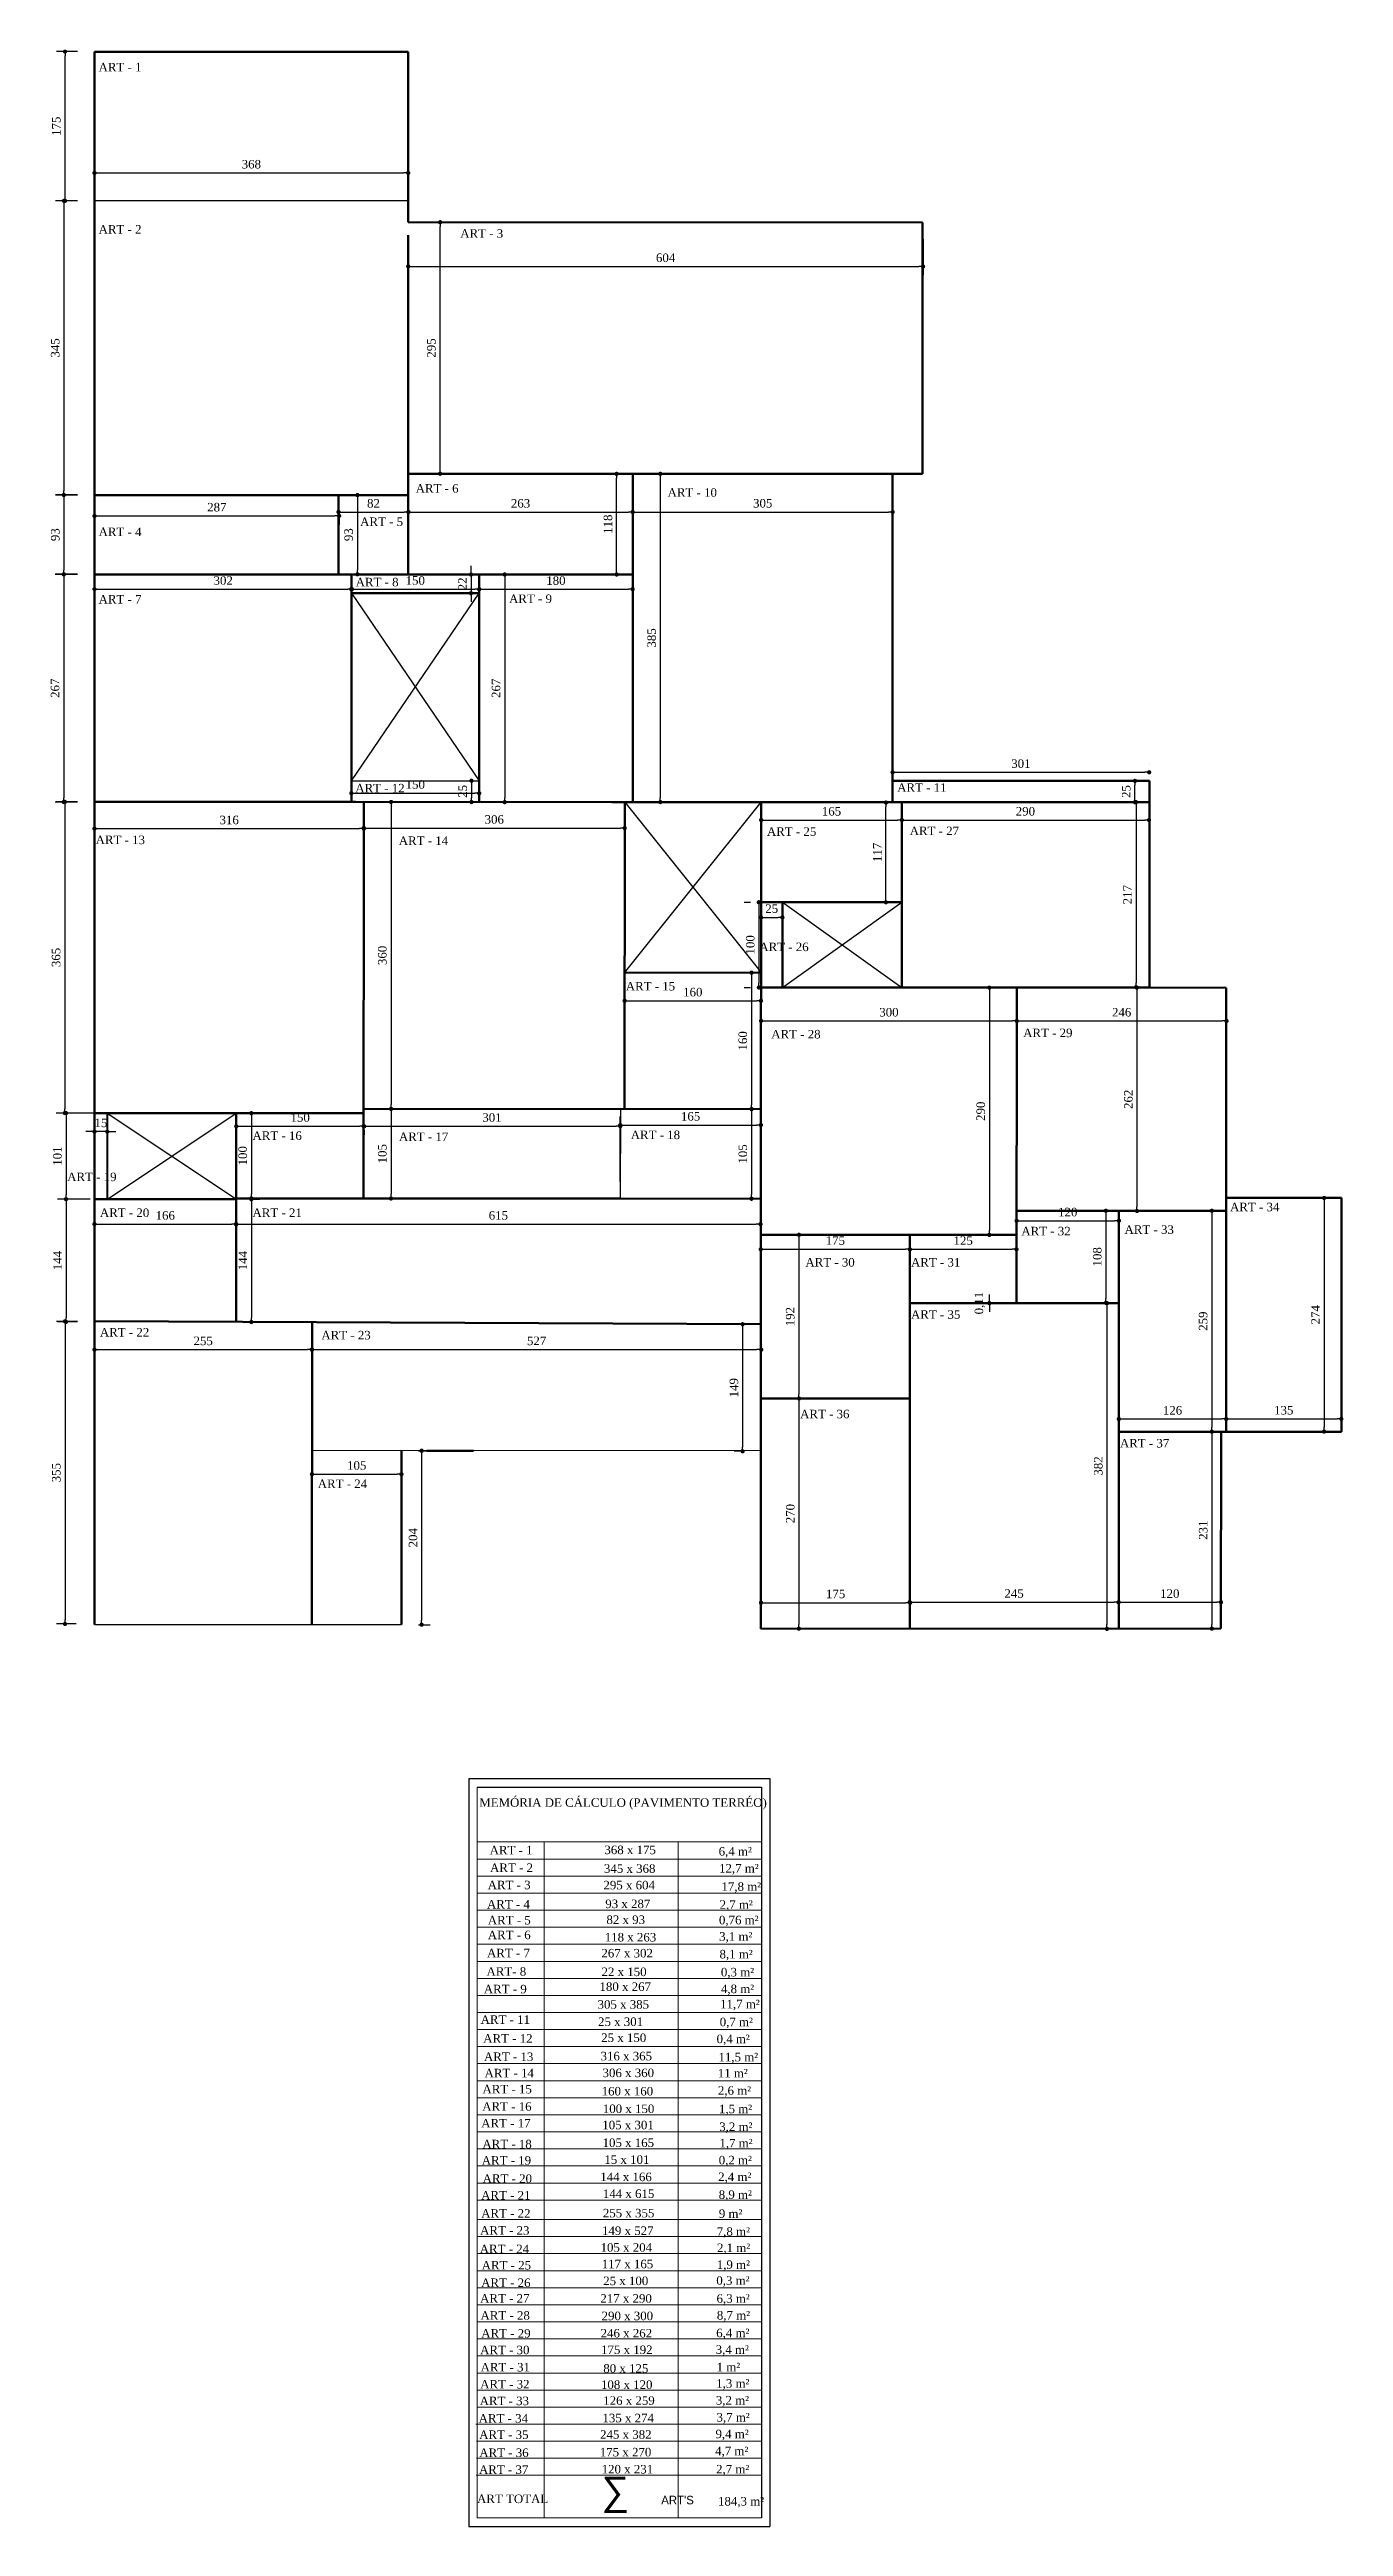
# Model space of a CAD drawing. Header units: centimetres. Extents: x -48696 to 156237, y -5617 to 29024.
# Drawn here: x -36498 to -34980, y 2474 to 5379 of the extents above; entities that cross this region are included whole.
import ezdxf

# ---------------------------------------------------------------- set-up
doc = ezdxf.new("R2010")
doc.units = ezdxf.units.CM
for name, color, linetype, lineweight in [('COTAS', 7, 'Continuous', 0), ('Parede Baixa', 5, 'Continuous', 50), ('Parede Corte', 4, 'Continuous', 40), ('Pilares Sub-solo', 7, 'Continuous', 70)]:
    doc.layers.add(name, color=color, linetype=linetype, lineweight=lineweight)
doc.layers.add('Piso', color=55, linetype='Continuous')
doc.layers.add('PN010', color=1, linetype='Continuous')
doc.styles.add('Valéria', font='romantic.ttf', dxfattribs={"height": 10})
doc.dimstyles.new('Cota - 50', dxfattribs={"dimtxt": 10, "dimasz": 5, "dimexe": 10, "dimexo": 20, "dimgap": 5, "dimtad": 1, "dimtxsty": 'Valéria', "dimblk": 'DOT', "dimcen": 0, "dimclrd": 12, "dimclre": 12, "dimclrt": 2, "dimazin": 2, "dimtfac": 1, "dimtix": 1, "dimtmove": 0, "dimatfit": 3, "dimldrblk": 'DOT', "dimfxl": 1, "dimarcsym": 0})

msp = doc.modelspace()

# ---------------------------------------------------------------- texts
at = {"layer": 'COTAS', "color": 1, "char_height": 10, "attachment_point": 1, "style": 'Valéria'}
for s, width, heights, insert in [('ART - 3', 238.0037954, [42.20175], (-35984.32429, 3231.32024)), ('ART - 2', 239.4739883, [58.3481], (-35981.55824, 3251.51071)), ('ART - 4', 240.4340268, [34.85759], (-35985.13662, 3208.6111)), ('ART - 6', 242.2457938, [45.88558], (-35984.24017, 3172.70069)), ('ART - 5', 242.0190865, [28.24017], (-35984.14878, 3190.02243)), ('ART - 7', 237.3095516, [40], (-35985.12129, 3151.41925)), ('ART - 9', 232.2550382, [59.77209], (-35988.84702, 3109.20249)), ('ART- 8', 240.3724956, [28.94852], (-35985.72067, 3129.77271)), ('ART - 11', 226.0898105, [36.41709], (-35992.59485, 3073.39803)), ('ART - 12', 244.4077088, [60.73726], (-35989.59477, 3051.29846)), ('ART - 13', 231.1531501, [43.13121], (-35988.70089, 3029.77843)), ('ART - 14', 233.5097458, [39.3319], (-35988.02529, 3010.66472)), ('ART - 16', 235.4772322, [34.84113], (-35990.71592, 2971.43789)), ('ART - 15', 237.4800765, [37.14107], (-35990.42708, 2991.81126)), ('ART - 17', 249.1983187, [42.2512], (-35991.92739, 2951.81979)), ('ART - 19', 246.0423213, [55.96109], (-35991.31424, 2908.22355)), ('ART - 18', 235.5862988, [98.93716], (-35990.54448, 2927.36073)), ('ART - 20', 241.1562623, [49.01348], (-35990.23873, 2886.9206)), ('ART - 21', 239.8760848, [49.0222], (-35991.98587, 2867.28708)), ('ART - 23', 242.4798142, [0], (-35993.23449, 2826.11256)), ('ART - 22', 233.9608908, [41.30178], (-35991.96134, 2846.09091)), ('ART - 24', 232.8263457, [39.97868], (-35993.65343, 2804.38283)), ('ART - 26', 233.9608908, [41.30178], (-35991.98236, 2764.73728)), ('ART - 25', 241.1562623, [49.01348], (-35991.36488, 2785.27271)), ('ART - 27', 232.8263457, [39.97868], (-35993.22728, 2746.38195)), ('ART - 28', 232.8263457, [39.97868], (-35992.76174, 2726.375)), ('ART - 29', 232.8263457, [39.97868], (-35991.88752, 2705.33353)), ('ART - 30', 232.8263457, [39.97868], (-35993.19888, 2685.84328)), ('ART - 32', 233.9608908, [41.30178], (-35993.15259, 2645.71129)), ('ART - 31', 239.8760848, [49.0222], (-35992.63716, 2665.65676)), ('ART - 33', 242.4798142, [0], (-35993.74971, 2626.13283)), ('ART - 34', 232.8263457, [39.97868], (-35994.91231, 2605.64297)), ('ART - 35', 241.1562623, [49.01348], (-35994.3086, 2586.48882)), ('ART - 36', 230.6889523, [45.11531], (-35994.17685, 2565.30779)), ('ART - 37', 232.8263457, [39.97868], (-35994.52945, 2545.46607)), ('ART TOTAL', 398.4871833, [55.33339], (-35996.80736, 2511.27439))]:
    msp.add_mtext_dynamic_manual_height_columns(s, width=width, gutter_width=50, heights=heights, dxfattribs=dict(at, insert=insert))
at = {"layer": 'Pilares Sub-solo', "color": 7, "char_height": 10, "attachment_point": 1, "style": 'Valéria'}
for s, width, heights, insert in [('{\\C1;ART - 1}', 228.393323, [9.00998], (-36440.78028, 5363.50739)), ('{\\C1;ART - 2}', 228.393323, [9.00998], (-36440.78028, 5173.2838)), ('{\\C1;ART - 3}', 228.393323, [9.00998], (-36016.522, 5168.41345)), ('{\\C1;ART - 6}', 228.393323, [9.00998], (-36068.83106, 4869.3911)), ('{\\C1;ART - 10}', 228.393323, [9.00998], (-35773.29757, 4864.58937)), ('{\\C1;ART - 5}', 102.5870532, [28.04706], (-36133.95792, 4830.29953)), ('{\\C1;ART - 4}', 228.393323, [9.00998], (-36440.78028, 4818.45398)), ('{\\C1;ART - 7}', 228.393323, [9.00998], (-36440.78028, 4739.38709)), ('{\\C1;ART - 8}', 228.393323, [9.00998], (-36139.23131, 4759.52633)), ('{\\C1;ART - 9}', 228.393323, [9.00998], (-35959.27525, 4739.92908)), ('{\\C1;ART - 12}', 228.393323, [9.00998], (-36139.69191, 4517.81468)), ('{\\C1;ART - 11}', 228.393323, [9.00998], (-35503.944, 4518.50356)), ('{\\C1;ART - 13}', 228.393323, [9.00998], (-36444.25636, 4457.15912)), ('{\\C1;ART - 14}', 228.393323, [9.00998], (-36088.64915, 4456.15869)), ('{\\C1;ART - 25}', 228.393323, [9.00998], (-35656.7135, 4466.85167)), ('{\\C1;ART - 27}', 228.393323, [9.00998], (-35489.24703, 4467.70305)), ('{\\C1;ART - 26}', 228.393323, [9.00998], (-35665.67384, 4331.61221)), ('{\\C1;ART - 15}', 228.393323, [9.00998], (-35822.31263, 4285.48581)), ('{\\C1;ART - 28}', 228.393323, [9.00998], (-35651.69065, 4229.20432)), ('{\\C1;ART - 29}', 228.393323, [9.00998], (-35356.15258, 4230.74914)), ('{\\C1;ART - 16}', 228.393323, [9.00998], (-36260.2565, 4110.19116)), ('{\\C1;ART - 17}', 228.393323, [9.00998], (-36088.4706, 4108.8897)), ('{\\C1;ART - 18}', 228.393323, [9.00998], (-35816.53518, 4111.14995)), ('{\\C1;ART - 19}', 228.393323, [9.00998], (-36477.62858, 4061.85681)), ('{\\C1;ART - 20}', 228.393323, [9.00998], (-36439.25636, 4019.81097)), ('{\\C1;ART - 21}', 228.393323, [9.00998], (-36260.2565, 4019.81097)), ('{\\C1;ART - 34}', 228.393323, [9.00998], (-35113.43541, 4026.49997)), ('{\\C1;ART - 32}', 228.393323, [9.00998], (-35358.28094, 3998.25355)), ('{\\C1;ART - 33}', 228.393323, [9.00998], (-35237.23966, 4000.01825)), ('{\\C1;ART - 30}', 228.393323, [9.00998], (-35611.62941, 3961.67126)), ('{\\C1;ART - 31}', 228.393323, [9.00998], (-35487.68643, 3961.59897)), ('{\\C1;ART - 35}', 228.393323, [9.00998], (-35487.72215, 3900.36418)), ('{\\C1;ART - 22}', 228.393323, [9.00998], (-36439.27398, 3879.57463)), ('{\\C1;ART - 23}', 228.393323, [9.00998], (-36179.43948, 3876.22403)), ('{\\C1;ART - 36}', 228.393323, [9.00998], (-35617.84441, 3783.72262)), ('{\\C1;ART - 37}', 228.393323, [9.00998], (-35242.59601, 3749.45414)), ('{\\C1;ART - 24}', 228.393323, [9.00998], (-36183.69327, 3701.83625)), ('\\pxi1.1899;{\\C1;MEMÓRIA DE CÁLCULO (PAVIMENTO TERRÉO)}', 348.2490137, [27.48633], (-36006.09587, 3327.95878)), ('{\\C1;ART - 1}', 228.393323, [9.00998], (-35982.0244, 3272.11381)), ('{\\C1;368 x 175}', 862.6966509, [9.00998], (-35847.42501, 3272.43821)), ('{\\C1;6,4 m²}', 228.393323, [9.00998], (-35713.37315, 3270.73319)), ('{\\C1;295 x 604}', 862.6966509, [9.00998], (-35848.53596, 3231.13914)), ('{\\C1;345 x 368}', 862.6966509, [9.00998], (-35847.96188, 3250.50891)), ('{\\C1;12,7 m²}', 228.393323, [9.00998], (-35712.90712, 3250.85415)), ('{\\C1;17,8 m²}', 228.393323, [9.00998], (-35710.06381, 3229.46331)), ('{\\C1;93 x 287}', 862.6966509, [9.00998], (-35846.38968, 3209.15502)), ('{\\C1;2,7 m²}', 228.393323, [9.00998], (-35712.23624, 3208.29334)), ('{\\C1;118 x 263}', 862.6966509, [9.00998], (-35847.0134, 3170.02369)), ('{\\C1;82 x 93}', 862.6966509, [9.00998], (-35845.00706, 3190.51343)), ('{\\C1;0,76 m²}', 228.393323, [9.00998], (-35713.01497, 3190.17094)), ('{\\C1;3,1 m²}', 228.393323, [9.00998], (-35712.80541, 3170.93758)), ('{\\C1;267 x 302}', 862.6966509, [9.00998], (-35850.90698, 3151.29392)), ('{\\C1;8,1 m²}', 228.393323, [9.00998], (-35712.36511, 3150.14178)), ('{\\C1;180 x 267}', 862.6966509, [9.00998], (-35853.15955, 3112.01839)), ('{\\C1;22 x 150}', 862.6966509, [9.00998], (-35850.77465, 3129.40572)), ('{\\C1;4,8 m²}', 228.393323, [9.00998], (-35710.70193, 3109.39346)), ('{\\C1;0,3 m²}', 228.393323, [9.00998], (-35710.72948, 3129.03279)), ('{\\C1;305 x 385}', 862.6966509, [0], (-35855.43548, 3091.15626)), ('{\\C1;11,7 m²}', 228.393323, [9.00998], (-35711.68094, 3091.59714)), ('{\\C1;25 x 301}', 862.6966509, [0], (-35854.87862, 3070.87151)), ('{\\C1;25 x 150}', 862.6966509, [0], (-35851.18093, 3052.12077)), ('{\\C1;0,4 m²}', 228.393323, [9.00998], (-35715.76777, 3050.69868)), ('{\\C1;0,7 m²}', 228.393323, [9.00998], (-35712.11604, 3070.58948)), ('{\\C1;316 x 365}', 862.6966509, [0], (-35851.90976, 3030.58528)), ('{\\C1;11,5 m²}', 228.393323, [9.00998], (-35713.5667, 3029.4105)), ('{\\C1;306 x 360}', 862.6966509, [0], (-35849.56873, 3010.90315)), ('{\\C1;11 m²}', 228.393323, [9.00998], (-35714.36398, 3010.53483)), ('{\\C1;160 x 160}', 862.6966509, [0], (-35850.63456, 2989.38469)), ('{\\C1;100 x 150}', 862.6966509, [0], (-35849.25797, 2968.75805)), ('{\\C1;2,6 m²}', 228.393323, [9.00998], (-35714.25246, 2990.18748)), ('{\\C1;1,5 m²}', 228.393323, [9.00998], (-35713.03156, 2968.60599)), ('{\\C1;105 x 301}', 862.6966509, [0], (-35849.8817, 2949.72194)), ('{\\C1;3,2 m²}', 228.393323, [9.00998], (-35712.71092, 2947.69196)), ('{\\C1;105 x 165}', 862.6966509, [0], (-35849.52945, 2928.96913)), ('{\\C1;15 x 101}', 862.6966509, [0], (-35847.46703, 2909.11881)), ('{\\C1;0,2 m²}', 228.393323, [9.00998], (-35713.27273, 2908.55862)), ('{\\C1;1,7 m²}', 228.393323, [9.00998], (-35712.50719, 2928.45947)), ('{\\C1;144 x 166}', 862.6966509, [0], (-35852.22714, 2888.89365)), ('{\\C1;2,4 m²}', 228.393323, [9.00998], (-35713.95978, 2888.9621)), ('{\\C1;144 x 615}', 862.6966509, [0], (-35849.21494, 2869.16833)), ('{\\C1;8,9 m²}', 228.393323, [9.00998], (-35713.31949, 2868.04363)), ('{\\C1;149 x 527}', 862.6966509, [0], (-35850.20535, 2825.7422)), ('{\\C1;255 x 355}', 862.6966509, [0], (-35849.218, 2846.38914)), ('{\\C1;7,8 m²}', 228.393323, [9.00998], (-35715.59133, 2824.79193)), ('{\\C1;9 m²}', 228.393323, [9.00998], (-35713.17786, 2845.77588)), ('{\\C1;105 x 204}', 862.6966509, [0], (-35851.90218, 2806.13612)), ('{\\C1;2,1 m²}', 228.393323, [9.00998], (-35715.34432, 2805.68495)), ('{\\C1;117 x 165}', 862.6966509, [31.69561], (-35850.53592, 2786.68753)), ('{\\C1;25 x 100}', 862.6966509, [0], (-35848.79535, 2766.91224)), ('{\\C1;0,3 m²}', 228.393323, [9.00998], (-35716.11519, 2767.31792)), ('{\\C1;1,9 m²}', 228.393323, [9.00998], (-35715.60317, 2785.92776)), ('{\\C1;217 x 290}', 862.6966509, [0], (-35852.16526, 2746.3424)), ('{\\C1;6,3 m²}', 228.393323, [9.00998], (-35715.8649, 2746.19286)), ('{\\C1;246 x 262}', 862.6966509, [0], (-35851.84738, 2705.5205)), ('{\\C1;290 x 300}', 862.6966509, [0], (-35850.70886, 2725.78861)), ('{\\C1;6,4 m²}', 228.393323, [9.00998], (-35716.24374, 2705.83004)), ('{\\C1;8,7 m²}', 228.393323, [9.00998], (-35715.48142, 2726.5566)), ('{\\C1;175 x 192}', 862.6966509, [0], (-35851.29021, 2686.08763)), ('{\\C1;3,4 m²}', 228.393323, [9.00998], (-35716.85035, 2686.27989)), ('{\\C1;108 x 120}', 862.6966509, [0], (-35851.42424, 2645.183)), ('{\\C1;80 x 125}', 862.6966509, [0], (-35848.7145, 2664.22617)), ('{\\C1;1,3 m²}', 228.393323, [9.00998], (-35716.25291, 2646.67828)), ('{\\C1;1 m²}', 228.393323, [9.00998], (-35715.75705, 2665.81563)), ('{\\C1;126 x 259}', 862.6966509, [0], (-35848.79472, 2626.53136)), ('{\\C1;3,2 m²}', 228.393323, [9.00998], (-35716.6661, 2626.85922)), ('{\\C1;245 x 382}', 862.6966509, [31.69561], (-35852.4762, 2586.72067)), ('{\\C1;135 x 274}', 862.6966509, [0], (-35849.68543, 2606.06705)), ('{\\C1;9,4 m²}', 228.393323, [9.00998], (-35717.0843, 2587.33445)), ('{\\C1;3,7 m²}', 228.393323, [9.00998], (-35715.87975, 2606.90322)), ('{\\C1;175 x 270}', 862.6966509, [0], (-35852.78765, 2566.03493)), ('{\\C1;4,7 m²}', 228.393323, [9.00998], (-35717.51736, 2567.34903)), ('{\\C1;120 x 231}', 862.6966509, [0], (-35850.64804, 2546.01625)), ("\\pxi-3,l4,t4;{\\fArial|b0|i0|c0|p34;\\H3.25x;\\C256;∑^I\\fMS Shell Dlg 2|b0|i0|c0|p0;\\H0.30769x;ART'S}", 862.6966509, [0], (-35860.71882, 2532.32506)), ('{\\C1;2,7 m²}', 228.393323, [9.00998], (-35716.4094, 2546.0249)), ('{\\C1;184,3 m²}', 298.1163287, [35.91277], (-35714.105, 2508.39617))]:
    msp.add_mtext_dynamic_manual_height_columns(s, width=width, gutter_width=50, heights=heights, dxfattribs=dict(at, insert=insert))

# ---------------------------------------------------------------- blocks, each defined once
blk = doc.blocks.new('_Dot')
at = {"color": 0, "linetype": 'ByBlock', "lineweight": -2}
blk.add_line((-0.5, 0), (-1, 0), dxfattribs=at)
at = {"color": 0, "linetype": 'ByBlock', "const_width": 0.5}
blk.add_lwpolyline([(-0.25, 0, 1), (0.25, 0, 1)], format="xyb", close=True, dxfattribs=at)
blk = doc.blocks.new('*D1050')
at = {"color": 12, "lineweight": -2, "transparency": 16777216}
for p, q in [((-36445.6, 4131.7), (-36489, 4131.7)), ((-36479, 4126.7), (-36479, 4035.7)), ((-36450.5, 4030.7), (-36489, 4030.7))]:
    blk.add_line(p, q, dxfattribs=at)
at = {"layer": 'Defpoints', "color": 0, "transparency": 16777216}
for p in [(-36425.6, 4131.7), (-36479, 4030.7), (-36430.5, 4030.7)]:
    blk.add_point(p, dxfattribs=at)
at = {"color": 12, "lineweight": -2, "transparency": 16777216, "xscale": 5, "yscale": 5, "zscale": 5}
for p, rotation in [((-36479, 4131.7), 90), ((-36479, 4030.7), 270)]:
    blk.add_blockref('_Dot', p, dxfattribs=dict(at, rotation=rotation))
at = {"color": 2, "transparency": 16777216, "insert": (-36489.1, 4081.2), "char_height": 10, "attachment_point": 5, "rotation": 90, "style": 'Valéria'}
blk.add_mtext('101', dxfattribs=at)
blk = doc.blocks.new('*D1045')
at = {"color": 12, "lineweight": -2, "transparency": 16777216}
for p, q in [((-36109.8, 4136.5), (-36087.7, 4136.5)), ((-36097.7, 4131.5), (-36097.7, 4036.5)), ((-36109.8, 4031.5), (-36087.7, 4031.5))]:
    blk.add_line(p, q, dxfattribs=at)
at = {"layer": 'Defpoints', "color": 0, "transparency": 16777216}
for p in [(-36129.8, 4136.5), (-36129.8, 4031.5), (-36097.7, 4031.5)]:
    blk.add_point(p, dxfattribs=at)
at = {"color": 12, "lineweight": -2, "transparency": 16777216, "xscale": 5, "yscale": 5, "zscale": 5}
for p, rotation in [((-36097.7, 4136.5), 90), ((-36097.7, 4031.5), 270)]:
    blk.add_blockref('_Dot', p, dxfattribs=dict(at, rotation=rotation))
at = {"color": 2, "transparency": 16777216, "insert": (-36107.9, 4084), "char_height": 10, "attachment_point": 5, "rotation": 90, "style": 'Valéria'}
blk.add_mtext('105', dxfattribs=at)
blk = doc.blocks.new('*D1046')
at = {"color": 12, "lineweight": -2, "transparency": 16777216}
for p, q in [((-35823.7, 4261.5), (-35823.7, 4253.4)), ((-35818.7, 4263.4), (-35668.7, 4263.4)), ((-35663.7, 4261.4), (-35663.7, 4253.4))]:
    blk.add_line(p, q, dxfattribs=at)
at = {"layer": 'Defpoints', "color": 0, "transparency": 16777216}
for p in [(-35823.7, 4281.5), (-35663.7, 4281.4), (-35663.7, 4263.4)]:
    blk.add_point(p, dxfattribs=at)
at = {"color": 12, "lineweight": -2, "transparency": 16777216, "xscale": 5, "yscale": 5, "zscale": 5, "rotation": 180}
blk.add_blockref('_Dot', (-35823.7, 4263.4), dxfattribs=at)
at = {"color": 12, "lineweight": -2, "transparency": 16777216, "xscale": 5, "yscale": 5, "zscale": 5}
blk.add_blockref('_Dot', (-35663.7, 4263.4), dxfattribs=at)
at = {"color": 2, "transparency": 16777216, "insert": (-35743.7, 4273.5), "char_height": 10, "attachment_point": 5, "style": 'Valéria'}
blk.add_mtext('160', dxfattribs=at)
blk = doc.blocks.new('*D1047')
at = {"color": 12, "lineweight": -2, "transparency": 16777216}
for p, q in [((-35828.8, 4051.3), (-35828.8, 4127.6)), ((-35663.8, 4051.1), (-35663.8, 4127.6)), ((-35823.8, 4117.6), (-35668.8, 4117.6))]:
    blk.add_line(p, q, dxfattribs=at)
at = {"layer": 'Defpoints', "color": 0, "transparency": 16777216}
for p in [(-35663.8, 4117.6), (-35828.8, 4031.3), (-35663.8, 4031.1)]:
    blk.add_point(p, dxfattribs=at)
at = {"color": 12, "lineweight": -2, "transparency": 16777216, "xscale": 5, "yscale": 5, "zscale": 5, "rotation": 180}
blk.add_blockref('_Dot', (-35828.8, 4117.6), dxfattribs=at)
at = {"color": 12, "lineweight": -2, "transparency": 16777216, "xscale": 5, "yscale": 5, "zscale": 5}
blk.add_blockref('_Dot', (-35663.8, 4117.6), dxfattribs=at)
at = {"color": 2, "transparency": 16777216, "insert": (-35746.3, 4127.8), "char_height": 10, "attachment_point": 5, "style": 'Valéria'}
blk.add_mtext('165', dxfattribs=at)
blk = doc.blocks.new('*D1048')
at = {"color": 12, "lineweight": -2, "transparency": 16777216}
for p, q in [((-35619.2, 3983.9), (-35619.2, 3801.9)), ((-35618.8, 3988.9), (-35609.2, 3988.9)), ((-35618.9, 3796.9), (-35609.2, 3796.9))]:
    blk.add_line(p, q, dxfattribs=at)
at = {"layer": 'Defpoints', "color": 0, "transparency": 16777216}
for p in [(-35638.8, 3988.9), (-35638.9, 3796.9), (-35619.2, 3796.9)]:
    blk.add_point(p, dxfattribs=at)
at = {"color": 12, "lineweight": -2, "transparency": 16777216, "xscale": 5, "yscale": 5, "zscale": 5}
for p, rotation in [((-35619.2, 3988.9), 90), ((-35619.2, 3796.9), 270)]:
    blk.add_blockref('_Dot', p, dxfattribs=dict(at, rotation=rotation))
at = {"color": 2, "transparency": 16777216, "insert": (-35629.4, 3892.9), "char_height": 10, "attachment_point": 5, "rotation": 90, "style": 'Valéria'}
blk.add_mtext('192', dxfattribs=at)
blk = doc.blocks.new('*D1051')
at = {"color": 12, "lineweight": -2, "transparency": 16777216}
for p, q in [((-35383.8, 3908.8), (-35405.8, 3908.8)), ((-35383.8, 3908.7), (-35405.8, 3908.7)), ((-35395.8, 3913.8), (-35395.8, 3918.8)), ((-35395.8, 3908.7), (-35395.8, 3908.8)), ((-35395.8, 3903.7), (-35395.8, 3898.7))]:
    blk.add_line(p, q, dxfattribs=at)
at = {"layer": 'Defpoints', "color": 0, "transparency": 16777216}
for p in [(-35395.8, 3908.8), (-35363.8, 3908.8), (-35363.8, 3908.7)]:
    blk.add_point(p, dxfattribs=at)
at = {"color": 12, "lineweight": -2, "transparency": 16777216, "xscale": 5, "yscale": 5, "zscale": 5}
for p, rotation in [((-35395.8, 3908.8), 270), ((-35395.8, 3908.7), 90)]:
    blk.add_blockref('_Dot', p, dxfattribs=dict(at, rotation=rotation))
at = {"color": 2, "transparency": 16777216, "insert": (-35406.9, 3908.8), "char_height": 10, "attachment_point": 5, "rotation": 90, "style": 'Valéria'}
blk.add_mtext('0,11', dxfattribs=at)
blk = doc.blocks.new('*D1049')
at = {"color": 12, "lineweight": -2, "transparency": 16777216}
for p, q in [((-35518.5, 4495.9), (-35527.1, 4495.9)), ((-35517.1, 4383.9), (-35517.1, 4490.9)), ((-35518.6, 4378.9), (-35527.1, 4378.9))]:
    blk.add_line(p, q, dxfattribs=at)
at = {"layer": 'Defpoints', "color": 0, "transparency": 16777216}
for p in [(-35517.1, 4495.9), (-35498.5, 4495.9), (-35498.6, 4378.9)]:
    blk.add_point(p, dxfattribs=at)
at = {"color": 12, "lineweight": -2, "transparency": 16777216, "xscale": 5, "yscale": 5, "zscale": 5}
for p, rotation in [((-35517.1, 4495.9), 90), ((-35517.1, 4378.9), 270)]:
    blk.add_blockref('_Dot', p, dxfattribs=dict(at, rotation=rotation))
at = {"color": 2, "transparency": 16777216, "insert": (-35527.2, 4437.4), "char_height": 10, "attachment_point": 5, "rotation": 90, "style": 'Valéria'}
blk.add_mtext('117', dxfattribs=at)
blk = doc.blocks.new('*D1052')
at = {"color": 12, "lineweight": -2, "transparency": 16777216}
for p, q in [((-36445.6, 5221.7), (-36445.6, 5244.5)), ((-36440.6, 5234.5), (-36082.6, 5234.5)), ((-36077.6, 5221.7), (-36077.6, 5244.5))]:
    blk.add_line(p, q, dxfattribs=at)
at = {"layer": 'Defpoints', "color": 0, "transparency": 16777216}
for p in [(-36077.6, 5234.5), (-36445.6, 5201.7), (-36077.6, 5201.7)]:
    blk.add_point(p, dxfattribs=at)
at = {"color": 12, "lineweight": -2, "transparency": 16777216, "xscale": 5, "yscale": 5, "zscale": 5, "rotation": 180}
blk.add_blockref('_Dot', (-36445.6, 5234.5), dxfattribs=at)
at = {"color": 12, "lineweight": -2, "transparency": 16777216, "xscale": 5, "yscale": 5, "zscale": 5}
blk.add_blockref('_Dot', (-36077.6, 5234.5), dxfattribs=at)
at = {"color": 2, "transparency": 16777216, "insert": (-36261.6, 5244.6), "char_height": 10, "attachment_point": 5, "style": 'Valéria'}
blk.add_mtext('368', dxfattribs=at)
blk = doc.blocks.new('*D1053')
at = {"color": 12, "lineweight": -2, "transparency": 16777216}
for p, q in [((-36465.6, 5376.7), (-36490.2, 5376.7)), ((-36480.2, 5206.7), (-36480.2, 5371.7)), ((-36465.6, 5201.7), (-36490.2, 5201.7))]:
    blk.add_line(p, q, dxfattribs=at)
at = {"layer": 'Defpoints', "color": 0, "transparency": 16777216}
for p in [(-36480.2, 5376.7), (-36445.6, 5376.7), (-36445.6, 5201.7)]:
    blk.add_point(p, dxfattribs=at)
at = {"color": 12, "lineweight": -2, "transparency": 16777216, "xscale": 5, "yscale": 5, "zscale": 5}
for p, rotation in [((-36480.2, 5376.7), 90), ((-36480.2, 5201.7), 270)]:
    blk.add_blockref('_Dot', p, dxfattribs=dict(at, rotation=rotation))
at = {"color": 2, "transparency": 16777216, "insert": (-36490.4, 5289.2), "char_height": 10, "attachment_point": 5, "rotation": 90, "style": 'Valéria'}
blk.add_mtext('175', dxfattribs=at)
blk = doc.blocks.new('*D1054')
at = {"color": 12, "lineweight": -2, "transparency": 16777216}
for p, q in [((-36465.6, 5201.7), (-36491.5, 5201.7)), ((-36481.5, 5196.7), (-36481.5, 4861.7)), ((-36465.6, 4856.7), (-36491.5, 4856.7))]:
    blk.add_line(p, q, dxfattribs=at)
at = {"layer": 'Defpoints', "color": 0, "transparency": 16777216}
for p in [(-36445.6, 5201.7), (-36481.5, 4856.7), (-36445.6, 4856.7)]:
    blk.add_point(p, dxfattribs=at)
at = {"color": 12, "lineweight": -2, "transparency": 16777216, "xscale": 5, "yscale": 5, "zscale": 5}
for p, rotation in [((-36481.5, 5201.7), 90), ((-36481.5, 4856.7), 270)]:
    blk.add_blockref('_Dot', p, dxfattribs=dict(at, rotation=rotation))
at = {"color": 2, "transparency": 16777216, "insert": (-36491.7, 5029.2), "char_height": 10, "attachment_point": 5, "rotation": 90, "style": 'Valéria'}
blk.add_mtext('345', dxfattribs=at)
blk = doc.blocks.new('*D1055')
at = {"color": 12, "lineweight": -2, "transparency": 16777216}
for p, q in [((-36077.6, 5156.6), (-36077.6, 5114.7)), ((-35473.6, 5156.6), (-35473.6, 5114.7)), ((-36072.6, 5124.7), (-35478.6, 5124.7))]:
    blk.add_line(p, q, dxfattribs=at)
at = {"layer": 'Defpoints', "color": 0, "transparency": 16777216}
for p in [(-36077.6, 5176.6), (-35473.6, 5176.6), (-35473.6, 5124.7)]:
    blk.add_point(p, dxfattribs=at)
at = {"color": 12, "lineweight": -2, "transparency": 16777216, "xscale": 5, "yscale": 5, "zscale": 5, "rotation": 180}
blk.add_blockref('_Dot', (-36077.6, 5124.7), dxfattribs=at)
at = {"color": 12, "lineweight": -2, "transparency": 16777216, "xscale": 5, "yscale": 5, "zscale": 5}
blk.add_blockref('_Dot', (-35473.6, 5124.7), dxfattribs=at)
at = {"color": 2, "transparency": 16777216, "insert": (-35775.6, 5134.9), "char_height": 10, "attachment_point": 5, "style": 'Valéria'}
blk.add_mtext('604', dxfattribs=at)
blk = doc.blocks.new('*D1056')
at = {"color": 12, "lineweight": -2, "transparency": 16777216}
for p, q in [((-36057.6, 5176.6), (-36030.1, 5176.6)), ((-36040.1, 4886.6), (-36040.1, 5171.6)), ((-36057.6, 4881.6), (-36030.1, 4881.6))]:
    blk.add_line(p, q, dxfattribs=at)
at = {"layer": 'Defpoints', "color": 0, "transparency": 16777216}
for p in [(-36077.6, 5176.6), (-36040.1, 5176.6), (-36077.6, 4881.6)]:
    blk.add_point(p, dxfattribs=at)
at = {"color": 12, "lineweight": -2, "transparency": 16777216, "xscale": 5, "yscale": 5, "zscale": 5}
for p, rotation in [((-36040.1, 5176.6), 90), ((-36040.1, 4881.6), 270)]:
    blk.add_blockref('_Dot', p, dxfattribs=dict(at, rotation=rotation))
at = {"color": 2, "transparency": 16777216, "insert": (-36050.4, 5029.1), "char_height": 10, "attachment_point": 5, "rotation": 90, "style": 'Valéria'}
blk.add_mtext('295', dxfattribs=at)
blk = doc.blocks.new('*D1057')
at = {"color": 12, "lineweight": -2, "transparency": 16777216}
for p, q in [((-36445.6, 4836.6), (-36445.6, 4822.2)), ((-36440.6, 4832.2), (-36163.6, 4832.2)), ((-36158.6, 4836.6), (-36158.6, 4822.2))]:
    blk.add_line(p, q, dxfattribs=at)
at = {"layer": 'Defpoints', "color": 0, "transparency": 16777216}
for p in [(-36445.6, 4856.6), (-36158.6, 4856.6), (-36158.6, 4832.2)]:
    blk.add_point(p, dxfattribs=at)
at = {"color": 12, "lineweight": -2, "transparency": 16777216, "xscale": 5, "yscale": 5, "zscale": 5, "rotation": 180}
blk.add_blockref('_Dot', (-36445.6, 4832.2), dxfattribs=at)
at = {"color": 12, "lineweight": -2, "transparency": 16777216, "xscale": 5, "yscale": 5, "zscale": 5}
blk.add_blockref('_Dot', (-36158.6, 4832.2), dxfattribs=at)
at = {"color": 2, "transparency": 16777216, "insert": (-36302.1, 4842.3), "char_height": 10, "attachment_point": 5, "style": 'Valéria'}
blk.add_mtext('287', dxfattribs=at)
blk = doc.blocks.new('*D1058')
at = {"color": 12, "lineweight": -2, "transparency": 16777216}
for p, q in [((-36159.3, 4836.6), (-36159.3, 4826.7)), ((-36154.3, 4836.7), (-36082.3, 4836.7)), ((-36077.3, 4836.6), (-36077.3, 4826.7))]:
    blk.add_line(p, q, dxfattribs=at)
at = {"layer": 'Defpoints', "color": 0, "transparency": 16777216}
for p in [(-36159.3, 4856.6), (-36077.3, 4856.6), (-36077.3, 4836.7)]:
    blk.add_point(p, dxfattribs=at)
at = {"color": 12, "lineweight": -2, "transparency": 16777216, "xscale": 5, "yscale": 5, "zscale": 5, "rotation": 180}
blk.add_blockref('_Dot', (-36159.3, 4836.7), dxfattribs=at)
at = {"color": 12, "lineweight": -2, "transparency": 16777216, "xscale": 5, "yscale": 5, "zscale": 5}
blk.add_blockref('_Dot', (-36077.3, 4836.7), dxfattribs=at)
at = {"color": 2, "transparency": 16777216, "insert": (-36118.3, 4846.8), "char_height": 10, "attachment_point": 5, "style": 'Valéria'}
blk.add_mtext('82', dxfattribs=at)
blk = doc.blocks.new('*D1059')
at = {"color": 12, "lineweight": -2, "transparency": 16777216}
for p, q in [((-36077.3, 4836.6), (-36077.3, 4826.7)), ((-36072.3, 4836.7), (-35819.3, 4836.7)), ((-35814.3, 4836.6), (-35814.3, 4826.7))]:
    blk.add_line(p, q, dxfattribs=at)
at = {"layer": 'Defpoints', "color": 0, "transparency": 16777216}
for p in [(-36077.3, 4856.6), (-35814.3, 4856.6), (-35814.3, 4836.7)]:
    blk.add_point(p, dxfattribs=at)
at = {"color": 12, "lineweight": -2, "transparency": 16777216, "xscale": 5, "yscale": 5, "zscale": 5, "rotation": 180}
blk.add_blockref('_Dot', (-36077.3, 4836.7), dxfattribs=at)
at = {"color": 12, "lineweight": -2, "transparency": 16777216, "xscale": 5, "yscale": 5, "zscale": 5}
blk.add_blockref('_Dot', (-35814.3, 4836.7), dxfattribs=at)
at = {"color": 2, "transparency": 16777216, "insert": (-35945.8, 4846.8), "char_height": 10, "attachment_point": 5, "style": 'Valéria'}
blk.add_mtext('263', dxfattribs=at)
blk = doc.blocks.new('*D1060')
at = {"color": 12, "lineweight": -2, "transparency": 16777216}
for p, q in [((-35834.2, 4881.4), (-35843.1, 4881.4)), ((-35833.1, 4768.4), (-35833.1, 4876.4)), ((-35834.2, 4763.4), (-35843.1, 4763.4))]:
    blk.add_line(p, q, dxfattribs=at)
at = {"layer": 'Defpoints', "color": 0, "transparency": 16777216}
for p in [(-35833.1, 4881.4), (-35814.2, 4881.4), (-35814.2, 4763.4)]:
    blk.add_point(p, dxfattribs=at)
at = {"color": 12, "lineweight": -2, "transparency": 16777216, "xscale": 5, "yscale": 5, "zscale": 5}
for p, rotation in [((-35833.1, 4881.4), 90), ((-35833.1, 4763.4), 270)]:
    blk.add_blockref('_Dot', p, dxfattribs=dict(at, rotation=rotation))
at = {"color": 2, "transparency": 16777216, "insert": (-35843.2, 4822.4), "char_height": 10, "attachment_point": 5, "rotation": 90, "style": 'Valéria'}
blk.add_mtext('118', dxfattribs=at)
blk = doc.blocks.new('*D1061')
at = {"color": 12, "lineweight": -2, "transparency": 16777216}
for p, q in [((-36139.3, 4856.6), (-36127.2, 4856.6)), ((-36137.2, 4851.6), (-36137.2, 4768.6)), ((-36139.3, 4763.6), (-36127.2, 4763.6))]:
    blk.add_line(p, q, dxfattribs=at)
at = {"layer": 'Defpoints', "color": 0, "transparency": 16777216}
for p in [(-36159.3, 4856.6), (-36159.3, 4763.6), (-36137.2, 4763.6)]:
    blk.add_point(p, dxfattribs=at)
at = {"color": 12, "lineweight": -2, "transparency": 16777216, "xscale": 5, "yscale": 5, "zscale": 5}
for p, rotation in [((-36137.2, 4856.6), 90), ((-36137.2, 4763.6), 270)]:
    blk.add_blockref('_Dot', p, dxfattribs=dict(at, rotation=rotation))
at = {"color": 2, "transparency": 16777216, "insert": (-36147.4, 4810.1), "char_height": 10, "attachment_point": 5, "rotation": 90, "style": 'Valéria'}
blk.add_mtext('93', dxfattribs=at)
blk = doc.blocks.new('*D1062')
at = {"color": 12, "lineweight": -2, "transparency": 16777216}
for p, q in [((-36144.3, 4761.5), (-36144.3, 4756.2)), ((-36139.3, 4746.2), (-35999.3, 4746.2)), ((-35994.3, 4761.4), (-35994.3, 4756.2))]:
    blk.add_line(p, q, dxfattribs=at)
at = {"layer": 'Defpoints', "color": 0, "transparency": 16777216}
for p in [(-36144.3, 4741.5), (-35994.3, 4746.2), (-35994.3, 4741.4)]:
    blk.add_point(p, dxfattribs=at)
at = {"color": 12, "lineweight": -2, "transparency": 16777216, "xscale": 5, "yscale": 5, "zscale": 5, "rotation": 180}
blk.add_blockref('_Dot', (-36144.3, 4746.2), dxfattribs=at)
at = {"color": 12, "lineweight": -2, "transparency": 16777216, "xscale": 5, "yscale": 5, "zscale": 5}
blk.add_blockref('_Dot', (-35994.3, 4746.2), dxfattribs=at)
at = {"color": 2, "transparency": 16777216, "insert": (-36069.3, 4756.4), "char_height": 10, "attachment_point": 5, "style": 'Valéria'}
blk.add_mtext('150', dxfattribs=at)
blk = doc.blocks.new('*D1063')
at = {"color": 12, "lineweight": -2, "transparency": 16777216}
for p, q in [((-36003.9, 4768.4), (-36003.9, 4773.4)), ((-36014.3, 4763.4), (-36013.9, 4763.4)), ((-36014.3, 4741.4), (-36013.9, 4741.4)), ((-36003.9, 4763.4), (-36003.9, 4741.4)), ((-36003.9, 4736.4), (-36003.9, 4731.4))]:
    blk.add_line(p, q, dxfattribs=at)
at = {"layer": 'Defpoints', "color": 0, "transparency": 16777216}
for p in [(-36003.9, 4741.4), (-35994.3, 4763.4), (-35994.3, 4741.4)]:
    blk.add_point(p, dxfattribs=at)
at = {"color": 12, "lineweight": -2, "transparency": 16777216, "xscale": 5, "yscale": 5, "zscale": 5}
for p, rotation in [((-36003.9, 4763.4), 270), ((-36003.9, 4741.4), 90)]:
    blk.add_blockref('_Dot', p, dxfattribs=dict(at, rotation=rotation))
at = {"color": 2, "transparency": 16777216, "insert": (-36013.9, 4752.4), "char_height": 10, "attachment_point": 5, "rotation": 90, "style": 'Valéria'}
blk.add_mtext('22', dxfattribs=at)
blk = doc.blocks.new('*D1064')
at = {"color": 12, "lineweight": -2, "transparency": 16777216}
for p, q in [((-36465.6, 4856.6), (-36491.5, 4856.6)), ((-36481.5, 4851.6), (-36481.5, 4768.6)), ((-36465.6, 4763.6), (-36491.5, 4763.6))]:
    blk.add_line(p, q, dxfattribs=at)
at = {"layer": 'Defpoints', "color": 0, "transparency": 16777216}
for p in [(-36445.6, 4856.6), (-36481.5, 4763.6), (-36445.6, 4763.6)]:
    blk.add_point(p, dxfattribs=at)
at = {"color": 12, "lineweight": -2, "transparency": 16777216, "xscale": 5, "yscale": 5, "zscale": 5}
for p, rotation in [((-36481.5, 4856.6), 90), ((-36481.5, 4763.6), 270)]:
    blk.add_blockref('_Dot', p, dxfattribs=dict(at, rotation=rotation))
at = {"color": 2, "transparency": 16777216, "insert": (-36491.6, 4810.1), "char_height": 10, "attachment_point": 5, "rotation": 90, "style": 'Valéria'}
blk.add_mtext('93', dxfattribs=at)
blk = doc.blocks.new('*D1065')
at = {"color": 12, "lineweight": -2, "transparency": 16777216}
for p, q in [((-36445.6, 4743.5), (-36445.6, 4736.2)), ((-36440.6, 4746.2), (-36148.6, 4746.2)), ((-36143.6, 4743.4), (-36143.6, 4736.2))]:
    blk.add_line(p, q, dxfattribs=at)
at = {"layer": 'Defpoints', "color": 0, "transparency": 16777216}
for p in [(-36445.6, 4763.5), (-36143.6, 4763.4), (-36143.6, 4746.2)]:
    blk.add_point(p, dxfattribs=at)
at = {"color": 12, "lineweight": -2, "transparency": 16777216, "xscale": 5, "yscale": 5, "zscale": 5, "rotation": 180}
blk.add_blockref('_Dot', (-36445.6, 4746.2), dxfattribs=at)
at = {"color": 12, "lineweight": -2, "transparency": 16777216, "xscale": 5, "yscale": 5, "zscale": 5}
blk.add_blockref('_Dot', (-36143.6, 4746.2), dxfattribs=at)
at = {"color": 2, "transparency": 16777216, "insert": (-36294.6, 4756.3), "char_height": 10, "attachment_point": 5, "style": 'Valéria'}
blk.add_mtext('302', dxfattribs=at)
blk = doc.blocks.new('*D1066')
at = {"color": 12, "lineweight": -2, "transparency": 16777216}
for p, q in [((-36465.6, 4763.5), (-36491.7, 4763.5)), ((-36481.7, 4758.5), (-36481.7, 4501.5)), ((-36465.6, 4496.5), (-36491.7, 4496.5))]:
    blk.add_line(p, q, dxfattribs=at)
at = {"layer": 'Defpoints', "color": 0, "transparency": 16777216}
for p in [(-36445.6, 4763.5), (-36481.7, 4496.5), (-36445.6, 4496.5)]:
    blk.add_point(p, dxfattribs=at)
at = {"color": 12, "lineweight": -2, "transparency": 16777216, "xscale": 5, "yscale": 5, "zscale": 5}
for p, rotation in [((-36481.7, 4763.5), 90), ((-36481.7, 4496.5), 270)]:
    blk.add_blockref('_Dot', p, dxfattribs=dict(at, rotation=rotation))
at = {"color": 2, "transparency": 16777216, "insert": (-36491.8, 4630), "char_height": 10, "attachment_point": 5, "rotation": 90, "style": 'Valéria'}
blk.add_mtext('267', dxfattribs=at)
blk = doc.blocks.new('*D1067')
at = {"color": 12, "lineweight": -2, "transparency": 16777216}
for p, q in [((-36139.3, 4506.8), (-35999.3, 4506.8)), ((-36144.3, 4501.6), (-36144.3, 4496.8)), ((-35994.3, 4501.6), (-35994.3, 4496.8))]:
    blk.add_line(p, q, dxfattribs=at)
at = {"layer": 'Defpoints', "color": 0, "transparency": 16777216}
for p in [(-36144.3, 4521.6), (-35994.3, 4521.6), (-35994.3, 4506.8)]:
    blk.add_point(p, dxfattribs=at)
at = {"color": 12, "lineweight": -2, "transparency": 16777216, "xscale": 5, "yscale": 5, "zscale": 5, "rotation": 180}
blk.add_blockref('_Dot', (-36144.3, 4506.8), dxfattribs=at)
at = {"color": 12, "lineweight": -2, "transparency": 16777216, "xscale": 5, "yscale": 5, "zscale": 5}
blk.add_blockref('_Dot', (-35994.3, 4506.8), dxfattribs=at)
at = {"color": 2, "transparency": 16777216, "insert": (-36069.3, 4517), "char_height": 10, "attachment_point": 5, "style": 'Valéria'}
blk.add_mtext('150', dxfattribs=at)
blk = doc.blocks.new('*D1068')
at = {"color": 12, "lineweight": -2, "transparency": 16777216}
for p, q in [((-36014.3, 4521.5), (-36013.4, 4521.5)), ((-36003.4, 4516.5), (-36003.4, 4501.5)), ((-36014.3, 4496.5), (-36013.4, 4496.5))]:
    blk.add_line(p, q, dxfattribs=at)
at = {"layer": 'Defpoints', "color": 0, "transparency": 16777216}
for p in [(-35994.3, 4521.5), (-36003.4, 4496.5), (-35994.3, 4496.5)]:
    blk.add_point(p, dxfattribs=at)
at = {"color": 12, "lineweight": -2, "transparency": 16777216, "xscale": 5, "yscale": 5, "zscale": 5}
for p, rotation in [((-36003.4, 4521.5), 90), ((-36003.4, 4496.5), 270)]:
    blk.add_blockref('_Dot', p, dxfattribs=dict(at, rotation=rotation))
at = {"color": 2, "transparency": 16777216, "insert": (-36013.6, 4509), "char_height": 10, "attachment_point": 5, "rotation": 90, "style": 'Valéria'}
blk.add_mtext('25', dxfattribs=at)
blk = doc.blocks.new('*D1069')
at = {"color": 12, "lineweight": -2, "transparency": 16777216}
for p, q in [((-35994.3, 4743.4), (-35994.3, 4736.1)), ((-35989.3, 4746.1), (-35819.3, 4746.1)), ((-35814.3, 4743.4), (-35814.3, 4736.1))]:
    blk.add_line(p, q, dxfattribs=at)
at = {"layer": 'Defpoints', "color": 0, "transparency": 16777216}
for p in [(-35994.3, 4763.4), (-35814.3, 4763.4), (-35814.3, 4746.1)]:
    blk.add_point(p, dxfattribs=at)
at = {"color": 12, "lineweight": -2, "transparency": 16777216, "xscale": 5, "yscale": 5, "zscale": 5, "rotation": 180}
blk.add_blockref('_Dot', (-35994.3, 4746.1), dxfattribs=at)
at = {"color": 12, "lineweight": -2, "transparency": 16777216, "xscale": 5, "yscale": 5, "zscale": 5}
blk.add_blockref('_Dot', (-35814.3, 4746.1), dxfattribs=at)
at = {"color": 2, "transparency": 16777216, "insert": (-35904.3, 4756.2), "char_height": 10, "attachment_point": 5, "style": 'Valéria'}
blk.add_mtext('180', dxfattribs=at)
blk = doc.blocks.new('*D1070')
at = {"color": 12, "lineweight": -2, "transparency": 16777216}
for p, q in [((-35974.3, 4763.4), (-35954.4, 4763.4)), ((-35964.4, 4758.4), (-35964.4, 4501.4)), ((-35974.3, 4496.4), (-35954.4, 4496.4))]:
    blk.add_line(p, q, dxfattribs=at)
at = {"layer": 'Defpoints', "color": 0, "transparency": 16777216}
for p in [(-35994.3, 4763.4), (-35994.3, 4496.4), (-35964.4, 4496.4)]:
    blk.add_point(p, dxfattribs=at)
at = {"color": 12, "lineweight": -2, "transparency": 16777216, "xscale": 5, "yscale": 5, "zscale": 5}
for p, rotation in [((-35964.4, 4763.4), 90), ((-35964.4, 4496.4), 270)]:
    blk.add_blockref('_Dot', p, dxfattribs=dict(at, rotation=rotation))
at = {"color": 2, "transparency": 16777216, "insert": (-35974.5, 4629.9), "char_height": 10, "attachment_point": 5, "rotation": 90, "style": 'Valéria'}
blk.add_mtext('267', dxfattribs=at)
blk = doc.blocks.new('*D1071')
at = {"color": 12, "lineweight": -2, "transparency": 16777216}
for p, q in [((-35814.2, 4861.5), (-35814.2, 4826.7)), ((-35509.2, 4861.5), (-35509.2, 4826.7)), ((-35809.2, 4836.7), (-35514.2, 4836.7))]:
    blk.add_line(p, q, dxfattribs=at)
at = {"layer": 'Defpoints', "color": 0, "transparency": 16777216}
for p in [(-35814.2, 4881.5), (-35509.2, 4881.5), (-35509.2, 4836.7)]:
    blk.add_point(p, dxfattribs=at)
at = {"color": 12, "lineweight": -2, "transparency": 16777216, "xscale": 5, "yscale": 5, "zscale": 5, "rotation": 180}
blk.add_blockref('_Dot', (-35814.2, 4836.7), dxfattribs=at)
at = {"color": 12, "lineweight": -2, "transparency": 16777216, "xscale": 5, "yscale": 5, "zscale": 5}
blk.add_blockref('_Dot', (-35509.2, 4836.7), dxfattribs=at)
at = {"color": 2, "transparency": 16777216, "insert": (-35661.7, 4846.9), "char_height": 10, "attachment_point": 5, "style": 'Valéria'}
blk.add_mtext('305', dxfattribs=at)
blk = doc.blocks.new('*D1072')
at = {"color": 12, "lineweight": -2, "transparency": 16777216}
for p, q in [((-35794.2, 4881.5), (-35771.8, 4881.5)), ((-35781.8, 4876.5), (-35781.8, 4501.5)), ((-35794.2, 4496.5), (-35771.8, 4496.5))]:
    blk.add_line(p, q, dxfattribs=at)
at = {"layer": 'Defpoints', "color": 0, "transparency": 16777216}
for p in [(-35814.2, 4881.5), (-35814.2, 4496.5), (-35781.8, 4496.5)]:
    blk.add_point(p, dxfattribs=at)
at = {"color": 12, "lineweight": -2, "transparency": 16777216, "xscale": 5, "yscale": 5, "zscale": 5}
for p, rotation in [((-35781.8, 4881.5), 90), ((-35781.8, 4496.5), 270)]:
    blk.add_blockref('_Dot', p, dxfattribs=dict(at, rotation=rotation))
at = {"color": 2, "transparency": 16777216, "insert": (-35792, 4689), "char_height": 10, "attachment_point": 5, "rotation": 90, "style": 'Valéria'}
blk.add_mtext('385', dxfattribs=at)
blk = doc.blocks.new('*D1073')
at = {"color": 12, "lineweight": -2, "transparency": 16777216}
for p, q in [((-35509.3, 4541.4), (-35509.3, 4541.4)), ((-35208.3, 4541.4), (-35208.3, 4541.4)), ((-35504.3, 4531.4), (-35213.3, 4531.4))]:
    blk.add_line(p, q, dxfattribs=at)
at = {"layer": 'Defpoints', "color": 0, "transparency": 16777216}
for p in [(-35509.3, 4521.4), (-35208.3, 4531.4), (-35208.3, 4521.4)]:
    blk.add_point(p, dxfattribs=at)
at = {"color": 12, "lineweight": -2, "transparency": 16777216, "xscale": 5, "yscale": 5, "zscale": 5, "rotation": 180}
blk.add_blockref('_Dot', (-35509.3, 4531.4), dxfattribs=at)
at = {"color": 12, "lineweight": -2, "transparency": 16777216, "xscale": 5, "yscale": 5, "zscale": 5}
blk.add_blockref('_Dot', (-35208.3, 4531.4), dxfattribs=at)
at = {"color": 2, "transparency": 16777216, "insert": (-35358.8, 4541.5), "char_height": 10, "attachment_point": 5, "style": 'Valéria'}
blk.add_mtext('301', dxfattribs=at)
blk = doc.blocks.new('*D1074')
at = {"color": 12, "lineweight": -2, "transparency": 16777216}
for p, q in [((-35227.9, 4521.3), (-35235, 4521.3)), ((-35225, 4501.3), (-35225, 4516.3)), ((-35227.9, 4496.3), (-35235, 4496.3))]:
    blk.add_line(p, q, dxfattribs=at)
at = {"layer": 'Defpoints', "color": 0, "transparency": 16777216}
for p in [(-35225, 4521.3), (-35207.9, 4521.3), (-35207.9, 4496.3)]:
    blk.add_point(p, dxfattribs=at)
at = {"color": 12, "lineweight": -2, "transparency": 16777216, "xscale": 5, "yscale": 5, "zscale": 5}
for p, rotation in [((-35225, 4521.3), 90), ((-35225, 4496.3), 270)]:
    blk.add_blockref('_Dot', p, dxfattribs=dict(at, rotation=rotation))
at = {"color": 2, "transparency": 16777216, "insert": (-35235.2, 4508.8), "char_height": 10, "attachment_point": 5, "rotation": 90, "style": 'Valéria'}
blk.add_mtext('25', dxfattribs=at)
blk = doc.blocks.new('*D1075')
at = {"color": 12, "lineweight": -2, "transparency": 16777216}
for p, q in [((-36445.6, 4476.7), (-36445.6, 4455.3)), ((-36129.6, 4476.7), (-36129.6, 4455.3)), ((-36440.6, 4465.3), (-36134.6, 4465.3))]:
    blk.add_line(p, q, dxfattribs=at)
at = {"layer": 'Defpoints', "color": 0, "transparency": 16777216}
for p in [(-36445.6, 4496.7), (-36129.6, 4496.7), (-36129.6, 4465.3)]:
    blk.add_point(p, dxfattribs=at)
at = {"color": 12, "lineweight": -2, "transparency": 16777216, "xscale": 5, "yscale": 5, "zscale": 5, "rotation": 180}
blk.add_blockref('_Dot', (-36445.6, 4465.3), dxfattribs=at)
at = {"color": 12, "lineweight": -2, "transparency": 16777216, "xscale": 5, "yscale": 5, "zscale": 5}
blk.add_blockref('_Dot', (-36129.6, 4465.3), dxfattribs=at)
at = {"color": 2, "transparency": 16777216, "insert": (-36287.6, 4475.4), "char_height": 10, "attachment_point": 5, "style": 'Valéria'}
blk.add_mtext('316', dxfattribs=at)
blk = doc.blocks.new('*D1076')
at = {"color": 12, "lineweight": -2, "transparency": 16777216}
for p, q in [((-36465.6, 4496.7), (-36490.4, 4496.7)), ((-36480.4, 4491.7), (-36480.4, 4136.7)), ((-36465.6, 4131.7), (-36490.4, 4131.7))]:
    blk.add_line(p, q, dxfattribs=at)
at = {"layer": 'Defpoints', "color": 0, "transparency": 16777216}
for p in [(-36445.6, 4496.7), (-36480.4, 4131.7), (-36445.6, 4131.7)]:
    blk.add_point(p, dxfattribs=at)
at = {"color": 12, "lineweight": -2, "transparency": 16777216, "xscale": 5, "yscale": 5, "zscale": 5}
for p, rotation in [((-36480.4, 4496.7), 90), ((-36480.4, 4131.7), 270)]:
    blk.add_blockref('_Dot', p, dxfattribs=dict(at, rotation=rotation))
at = {"color": 2, "transparency": 16777216, "insert": (-36490.6, 4314.2), "char_height": 10, "attachment_point": 5, "rotation": 90, "style": 'Valéria'}
blk.add_mtext('365', dxfattribs=at)
blk = doc.blocks.new('*D1077')
at = {"color": 12, "lineweight": -2, "transparency": 16777216}
for p, q in [((-36279.3, 4111.6), (-36279.3, 4106.2)), ((-36274.3, 4116.2), (-36134.3, 4116.2)), ((-36129.3, 4111.6), (-36129.3, 4106.2))]:
    blk.add_line(p, q, dxfattribs=at)
at = {"layer": 'Defpoints', "color": 0, "transparency": 16777216}
for p in [(-36279.3, 4131.6), (-36129.3, 4131.6), (-36129.3, 4116.2)]:
    blk.add_point(p, dxfattribs=at)
at = {"color": 12, "lineweight": -2, "transparency": 16777216, "xscale": 5, "yscale": 5, "zscale": 5, "rotation": 180}
blk.add_blockref('_Dot', (-36279.3, 4116.2), dxfattribs=at)
at = {"color": 12, "lineweight": -2, "transparency": 16777216, "xscale": 5, "yscale": 5, "zscale": 5}
blk.add_blockref('_Dot', (-36129.3, 4116.2), dxfattribs=at)
at = {"color": 2, "transparency": 16777216, "insert": (-36204.3, 4126.4), "char_height": 10, "attachment_point": 5, "style": 'Valéria'}
blk.add_mtext('150', dxfattribs=at)
blk = doc.blocks.new('*D1078')
at = {"color": 12, "lineweight": -2, "transparency": 16777216}
for p, q in [((-36261.6, 4126.6), (-36261.6, 4036.6)), ((-36259.3, 4131.6), (-36251.6, 4131.6)), ((-36259.3, 4031.6), (-36251.6, 4031.6))]:
    blk.add_line(p, q, dxfattribs=at)
at = {"layer": 'Defpoints', "color": 0, "transparency": 16777216}
for p in [(-36279.3, 4131.6), (-36279.3, 4031.6), (-36261.6, 4031.6)]:
    blk.add_point(p, dxfattribs=at)
at = {"color": 12, "lineweight": -2, "transparency": 16777216, "xscale": 5, "yscale": 5, "zscale": 5}
for p, rotation in [((-36261.6, 4131.6), 90), ((-36261.6, 4031.6), 270)]:
    blk.add_blockref('_Dot', p, dxfattribs=dict(at, rotation=rotation))
at = {"color": 2, "transparency": 16777216, "insert": (-36271.7, 4081.6), "char_height": 10, "attachment_point": 5, "rotation": 90, "style": 'Valéria'}
blk.add_mtext('100', dxfattribs=at)
blk = doc.blocks.new('*D1079')
at = {"color": 12, "lineweight": -2, "transparency": 16777216}
for p, q in [((-36465.6, 4030.7), (-36489, 4030.7)), ((-36479, 4025.7), (-36479, 3891.7)), ((-36465.6, 3886.7), (-36489, 3886.7))]:
    blk.add_line(p, q, dxfattribs=at)
at = {"layer": 'Defpoints', "color": 0, "transparency": 16777216}
for p in [(-36445.6, 4030.7), (-36479, 3886.7), (-36445.6, 3886.7)]:
    blk.add_point(p, dxfattribs=at)
at = {"color": 12, "lineweight": -2, "transparency": 16777216, "xscale": 5, "yscale": 5, "zscale": 5}
for p, rotation in [((-36479, 4030.7), 90), ((-36479, 3886.7), 270)]:
    blk.add_blockref('_Dot', p, dxfattribs=dict(at, rotation=rotation))
at = {"color": 2, "transparency": 16777216, "insert": (-36489, 3958.7), "char_height": 10, "attachment_point": 5, "rotation": 90, "style": 'Valéria'}
blk.add_mtext('144', dxfattribs=at)
blk = doc.blocks.new('*D1080')
at = {"color": 12, "lineweight": -2, "transparency": 16777216}
for p, q in [((-36445.6, 4010.7), (-36445.6, 3991.4)), ((-36279.6, 4010.6), (-36279.6, 3991.4)), ((-36440.6, 4001.4), (-36284.6, 4001.4))]:
    blk.add_line(p, q, dxfattribs=at)
at = {"layer": 'Defpoints', "color": 0, "transparency": 16777216}
for p in [(-36445.6, 4030.7), (-36279.6, 4030.6), (-36279.6, 4001.4)]:
    blk.add_point(p, dxfattribs=at)
at = {"color": 12, "lineweight": -2, "transparency": 16777216, "xscale": 5, "yscale": 5, "zscale": 5, "rotation": 180}
blk.add_blockref('_Dot', (-36445.6, 4001.4), dxfattribs=at)
at = {"color": 12, "lineweight": -2, "transparency": 16777216, "xscale": 5, "yscale": 5, "zscale": 5}
blk.add_blockref('_Dot', (-36279.6, 4001.4), dxfattribs=at)
at = {"color": 2, "transparency": 16777216, "insert": (-36362.6, 4011.6), "char_height": 10, "attachment_point": 5, "style": 'Valéria'}
blk.add_mtext('166', dxfattribs=at)
blk = doc.blocks.new('*D1081')
at = {"color": 12, "lineweight": -2, "transparency": 16777216}
for p, q in [((-36450.6, 4109.9), (-36455.6, 4109.9)), ((-36445.6, 4111.7), (-36445.6, 4099.9)), ((-36430.6, 4109.9), (-36445.6, 4109.9)), ((-36430.6, 4111.7), (-36430.6, 4099.9)), ((-36425.6, 4109.9), (-36420.6, 4109.9))]:
    blk.add_line(p, q, dxfattribs=at)
at = {"layer": 'Defpoints', "color": 0, "transparency": 16777216}
for p in [(-36445.6, 4131.7), (-36430.6, 4131.7), (-36445.6, 4109.9)]:
    blk.add_point(p, dxfattribs=at)
at = {"color": 12, "lineweight": -2, "transparency": 16777216, "xscale": 5, "yscale": 5, "zscale": 5}
blk.add_blockref('_Dot', (-36445.6, 4109.9), dxfattribs=at)
at = {"color": 12, "lineweight": -2, "transparency": 16777216, "xscale": 5, "yscale": 5, "zscale": 5, "rotation": 180}
blk.add_blockref('_Dot', (-36430.6, 4109.9), dxfattribs=at)
at = {"color": 2, "transparency": 16777216, "insert": (-36438.1, 4120.1), "char_height": 10, "attachment_point": 5, "style": 'Valéria'}
blk.add_mtext('15', dxfattribs=at)
blk = doc.blocks.new('*D1082')
at = {"color": 12, "lineweight": -2, "transparency": 16777216}
for p, q in [((-36129.8, 4116.5), (-36129.8, 4106.3)), ((-36124.8, 4116.3), (-35833.8, 4116.3)), ((-35828.8, 4116.3), (-35828.8, 4106.3))]:
    blk.add_line(p, q, dxfattribs=at)
at = {"layer": 'Defpoints', "color": 0, "transparency": 16777216}
for p in [(-36129.8, 4136.5), (-35828.8, 4136.3), (-35828.8, 4116.3)]:
    blk.add_point(p, dxfattribs=at)
at = {"color": 12, "lineweight": -2, "transparency": 16777216, "xscale": 5, "yscale": 5, "zscale": 5, "rotation": 180}
blk.add_blockref('_Dot', (-36129.8, 4116.3), dxfattribs=at)
at = {"color": 12, "lineweight": -2, "transparency": 16777216, "xscale": 5, "yscale": 5, "zscale": 5}
blk.add_blockref('_Dot', (-35828.8, 4116.3), dxfattribs=at)
at = {"color": 2, "transparency": 16777216, "insert": (-35979.3, 4126.4), "char_height": 10, "attachment_point": 5, "style": 'Valéria'}
blk.add_mtext('301', dxfattribs=at)
blk = doc.blocks.new('*D1083')
at = {"color": 12, "lineweight": -2, "transparency": 16777216}
for p, q in [((-36129.6, 4476.6), (-36129.6, 4456)), ((-35823.6, 4476.7), (-35823.6, 4456)), ((-36124.6, 4466), (-35828.6, 4466))]:
    blk.add_line(p, q, dxfattribs=at)
at = {"layer": 'Defpoints', "color": 0, "transparency": 16777216}
for p in [(-36129.6, 4496.6), (-35823.6, 4496.7), (-35823.6, 4466)]:
    blk.add_point(p, dxfattribs=at)
at = {"color": 12, "lineweight": -2, "transparency": 16777216, "xscale": 5, "yscale": 5, "zscale": 5, "rotation": 180}
blk.add_blockref('_Dot', (-36129.6, 4466), dxfattribs=at)
at = {"color": 12, "lineweight": -2, "transparency": 16777216, "xscale": 5, "yscale": 5, "zscale": 5}
blk.add_blockref('_Dot', (-35823.6, 4466), dxfattribs=at)
at = {"color": 2, "transparency": 16777216, "insert": (-35976.6, 4476.1), "char_height": 10, "attachment_point": 5, "style": 'Valéria'}
blk.add_mtext('306', dxfattribs=at)
blk = doc.blocks.new('*D1084')
at = {"color": 12, "lineweight": -2, "transparency": 16777216}
for p, q in [((-36109.6, 4496.6), (-36087.7, 4496.6)), ((-36097.7, 4491.6), (-36097.7, 4141.6)), ((-36109.7, 4136.6), (-36087.7, 4136.6))]:
    blk.add_line(p, q, dxfattribs=at)
at = {"layer": 'Defpoints', "color": 0, "transparency": 16777216}
for p in [(-36129.6, 4496.6), (-36129.7, 4136.6), (-36097.7, 4136.6)]:
    blk.add_point(p, dxfattribs=at)
at = {"color": 12, "lineweight": -2, "transparency": 16777216, "xscale": 5, "yscale": 5, "zscale": 5}
for p, rotation in [((-36097.7, 4496.6), 90), ((-36097.7, 4136.6), 270)]:
    blk.add_blockref('_Dot', p, dxfattribs=dict(at, rotation=rotation))
at = {"color": 2, "transparency": 16777216, "insert": (-36107.9, 4316.6), "char_height": 10, "attachment_point": 5, "rotation": 90, "style": 'Valéria'}
blk.add_mtext('360', dxfattribs=at)
blk = doc.blocks.new('*D1085')
at = {"color": 12, "lineweight": -2, "transparency": 16777216}
for p, q in [((-35683.6, 4296.4), (-35684.8, 4296.4)), ((-35674.8, 4291.4), (-35674.8, 4141.4)), ((-35683.6, 4136.4), (-35684.8, 4136.4))]:
    blk.add_line(p, q, dxfattribs=at)
at = {"layer": 'Defpoints', "color": 0, "transparency": 16777216}
for p in [(-35663.6, 4296.4), (-35674.8, 4136.4), (-35663.6, 4136.4)]:
    blk.add_point(p, dxfattribs=at)
at = {"color": 12, "lineweight": -2, "transparency": 16777216, "xscale": 5, "yscale": 5, "zscale": 5}
for p, rotation in [((-35674.8, 4296.4), 90), ((-35674.8, 4136.4), 270)]:
    blk.add_blockref('_Dot', p, dxfattribs=dict(at, rotation=rotation))
at = {"color": 2, "transparency": 16777216, "insert": (-35685, 4216.4), "char_height": 10, "attachment_point": 5, "rotation": 90, "style": 'Valéria'}
blk.add_mtext('160', dxfattribs=at)
blk = doc.blocks.new('*D1086')
at = {"color": 12, "lineweight": -2, "transparency": 16777216}
for p, q in [((-35683.7, 4136.2), (-35684.8, 4136.2)), ((-35674.8, 4131.2), (-35674.8, 4036.2)), ((-35683.8, 4031.2), (-35684.8, 4031.2))]:
    blk.add_line(p, q, dxfattribs=at)
at = {"layer": 'Defpoints', "color": 0, "transparency": 16777216}
for p in [(-35663.7, 4136.2), (-35674.8, 4031.2), (-35663.8, 4031.2)]:
    blk.add_point(p, dxfattribs=at)
at = {"color": 12, "lineweight": -2, "transparency": 16777216, "xscale": 5, "yscale": 5, "zscale": 5}
for p, rotation in [((-35674.8, 4136.2), 90), ((-35674.8, 4031.2), 270)]:
    blk.add_blockref('_Dot', p, dxfattribs=dict(at, rotation=rotation))
at = {"color": 2, "transparency": 16777216, "insert": (-35685, 4083.7), "char_height": 10, "attachment_point": 5, "rotation": 90, "style": 'Valéria'}
blk.add_mtext('105', dxfattribs=at)
blk = doc.blocks.new('*D1087')
at = {"color": 12, "lineweight": -2, "transparency": 16777216}
for p, q in [((-36279.3, 4001.6), (-36279.3, 3991.4)), ((-36274.3, 4001.4), (-35669.3, 4001.4)), ((-35664.3, 4001.6), (-35664.3, 3991.4))]:
    blk.add_line(p, q, dxfattribs=at)
at = {"layer": 'Defpoints', "color": 0, "transparency": 16777216}
for p in [(-36279.3, 4021.6), (-35664.3, 4021.6), (-35664.3, 4001.4)]:
    blk.add_point(p, dxfattribs=at)
at = {"color": 12, "lineweight": -2, "transparency": 16777216, "xscale": 5, "yscale": 5, "zscale": 5, "rotation": 180}
blk.add_blockref('_Dot', (-36279.3, 4001.4), dxfattribs=at)
at = {"color": 12, "lineweight": -2, "transparency": 16777216, "xscale": 5, "yscale": 5, "zscale": 5}
blk.add_blockref('_Dot', (-35664.3, 4001.4), dxfattribs=at)
at = {"color": 2, "transparency": 16777216, "insert": (-35971.8, 4011.6), "char_height": 10, "attachment_point": 5, "style": 'Valéria'}
blk.add_mtext('615', dxfattribs=at)
blk = doc.blocks.new('*D1088')
at = {"color": 12, "lineweight": -2, "transparency": 16777216}
for p, q in [((-36261.6, 4025.6), (-36261.6, 3891.6)), ((-36259.3, 4030.6), (-36251.6, 4030.6)), ((-36259.3, 3886.6), (-36251.6, 3886.6))]:
    blk.add_line(p, q, dxfattribs=at)
at = {"layer": 'Defpoints', "color": 0, "transparency": 16777216}
for p in [(-36279.3, 4030.6), (-36279.3, 3886.6), (-36261.6, 3886.6)]:
    blk.add_point(p, dxfattribs=at)
at = {"color": 12, "lineweight": -2, "transparency": 16777216, "xscale": 5, "yscale": 5, "zscale": 5}
for p, rotation in [((-36261.6, 4030.6), 90), ((-36261.6, 3886.6), 270)]:
    blk.add_blockref('_Dot', p, dxfattribs=dict(at, rotation=rotation))
at = {"color": 2, "transparency": 16777216, "insert": (-36271.6, 3958.6), "char_height": 10, "attachment_point": 5, "rotation": 90, "style": 'Valéria'}
blk.add_mtext('144', dxfattribs=at)
blk = doc.blocks.new('*D1089')
at = {"color": 12, "lineweight": -2, "transparency": 16777216}
for p, q in [((-36190.4, 3866.3), (-36190.4, 3844.2)), ((-35663.4, 3866), (-35663.4, 3844.2)), ((-36185.4, 3854.2), (-35668.4, 3854.2))]:
    blk.add_line(p, q, dxfattribs=at)
at = {"layer": 'Defpoints', "color": 0, "transparency": 16777216}
for p in [(-36190.4, 3886.3), (-35663.4, 3886), (-35663.4, 3854.2)]:
    blk.add_point(p, dxfattribs=at)
at = {"color": 12, "lineweight": -2, "transparency": 16777216, "xscale": 5, "yscale": 5, "zscale": 5, "rotation": 180}
blk.add_blockref('_Dot', (-36190.4, 3854.2), dxfattribs=at)
at = {"color": 12, "lineweight": -2, "transparency": 16777216, "xscale": 5, "yscale": 5, "zscale": 5}
blk.add_blockref('_Dot', (-35663.4, 3854.2), dxfattribs=at)
at = {"color": 2, "transparency": 16777216, "insert": (-35926.9, 3864.4), "char_height": 10, "attachment_point": 5, "style": 'Valéria'}
blk.add_mtext('527', dxfattribs=at)
blk = doc.blocks.new('*D1090')
at = {"color": 12, "lineweight": -2, "transparency": 16777216}
for p, q in [((-35683.8, 3884), (-35695.3, 3884)), ((-35685.3, 3879), (-35685.3, 3740)), ((-35683.7, 3735), (-35695.3, 3735))]:
    blk.add_line(p, q, dxfattribs=at)
at = {"layer": 'Defpoints', "color": 0, "transparency": 16777216}
for p in [(-35663.8, 3884), (-35685.3, 3735), (-35663.7, 3735)]:
    blk.add_point(p, dxfattribs=at)
at = {"color": 12, "lineweight": -2, "transparency": 16777216, "xscale": 5, "yscale": 5, "zscale": 5}
for p, rotation in [((-35685.3, 3884), 90), ((-35685.3, 3735), 270)]:
    blk.add_blockref('_Dot', p, dxfattribs=dict(at, rotation=rotation))
at = {"color": 2, "transparency": 16777216, "insert": (-35695.4, 3809.5), "char_height": 10, "attachment_point": 5, "rotation": 90, "style": 'Valéria'}
blk.add_mtext('149', dxfattribs=at)
blk = doc.blocks.new('*D1091')
at = {"color": 12, "lineweight": -2, "transparency": 16777216}
for p, q in [((-36445.6, 3867.4), (-36445.6, 3844.2)), ((-36190.6, 3866.3), (-36190.6, 3844.2)), ((-36440.6, 3854.2), (-36195.6, 3854.2))]:
    blk.add_line(p, q, dxfattribs=at)
at = {"layer": 'Defpoints', "color": 0, "transparency": 16777216}
for p in [(-36445.6, 3887.4), (-36190.6, 3886.3), (-36190.6, 3854.2)]:
    blk.add_point(p, dxfattribs=at)
at = {"color": 12, "lineweight": -2, "transparency": 16777216, "xscale": 5, "yscale": 5, "zscale": 5, "rotation": 180}
blk.add_blockref('_Dot', (-36445.6, 3854.2), dxfattribs=at)
at = {"color": 12, "lineweight": -2, "transparency": 16777216, "xscale": 5, "yscale": 5, "zscale": 5}
blk.add_blockref('_Dot', (-36190.6, 3854.2), dxfattribs=at)
at = {"color": 2, "transparency": 16777216, "insert": (-36318.1, 3864.4), "char_height": 10, "attachment_point": 5, "style": 'Valéria'}
blk.add_mtext('255', dxfattribs=at)
blk = doc.blocks.new('*D1092')
at = {"color": 12, "lineweight": -2, "transparency": 16777216}
for p, q in [((-36465.6, 3887.4), (-36490.2, 3887.4)), ((-36480.2, 3882.4), (-36480.2, 3537.4)), ((-36467.2, 3532.4), (-36490.2, 3532.4))]:
    blk.add_line(p, q, dxfattribs=at)
at = {"layer": 'Defpoints', "color": 0, "transparency": 16777216}
for p in [(-36445.6, 3887.4), (-36480.2, 3532.4), (-36447.2, 3532.4)]:
    blk.add_point(p, dxfattribs=at)
at = {"color": 12, "lineweight": -2, "transparency": 16777216, "xscale": 5, "yscale": 5, "zscale": 5}
for p, rotation in [((-36480.2, 3887.4), 90), ((-36480.2, 3532.4), 270)]:
    blk.add_blockref('_Dot', p, dxfattribs=dict(at, rotation=rotation))
at = {"color": 2, "transparency": 16777216, "insert": (-36490.4, 3709.9), "char_height": 10, "attachment_point": 5, "rotation": 90, "style": 'Valéria'}
blk.add_mtext('355', dxfattribs=at)
blk = doc.blocks.new('*D1093')
at = {"color": 12, "lineweight": -2, "transparency": 16777216}
for p, q in [((-36190.5, 3715.7), (-36190.5, 3698.1)), ((-36185.5, 3708.1), (-36090.5, 3708.1)), ((-36085.5, 3715.6), (-36085.5, 3698.1))]:
    blk.add_line(p, q, dxfattribs=at)
at = {"layer": 'Defpoints', "color": 0, "transparency": 16777216}
for p in [(-36190.5, 3735.7), (-36085.5, 3735.6), (-36085.5, 3708.1)]:
    blk.add_point(p, dxfattribs=at)
at = {"color": 12, "lineweight": -2, "transparency": 16777216, "xscale": 5, "yscale": 5, "zscale": 5, "rotation": 180}
blk.add_blockref('_Dot', (-36190.5, 3708.1), dxfattribs=at)
at = {"color": 12, "lineweight": -2, "transparency": 16777216, "xscale": 5, "yscale": 5, "zscale": 5}
blk.add_blockref('_Dot', (-36085.5, 3708.1), dxfattribs=at)
at = {"color": 2, "transparency": 16777216, "insert": (-36138, 3718.3), "char_height": 10, "attachment_point": 5, "style": 'Valéria'}
blk.add_mtext('105', dxfattribs=at)
blk = doc.blocks.new('*D1094')
at = {"color": 12, "lineweight": -2, "transparency": 16777216}
for p, q in [((-36065.5, 3735.6), (-36051.8, 3735.6)), ((-36061.8, 3730.6), (-36061.8, 3536.6)), ((-36065.5, 3531.6), (-36051.8, 3531.6))]:
    blk.add_line(p, q, dxfattribs=at)
at = {"layer": 'Defpoints', "color": 0, "transparency": 16777216}
for p in [(-36085.5, 3735.6), (-36085.5, 3531.6), (-36061.8, 3531.6)]:
    blk.add_point(p, dxfattribs=at)
at = {"color": 12, "lineweight": -2, "transparency": 16777216, "xscale": 5, "yscale": 5, "zscale": 5}
for p, rotation in [((-36061.8, 3735.6), 90), ((-36061.8, 3531.6), 270)]:
    blk.add_blockref('_Dot', p, dxfattribs=dict(at, rotation=rotation))
at = {"color": 2, "transparency": 16777216, "insert": (-36071.9, 3633.6), "char_height": 10, "attachment_point": 5, "rotation": 90, "style": 'Valéria'}
blk.add_mtext('204', dxfattribs=at)
blk = doc.blocks.new('*D1095')
at = {"color": 12, "lineweight": -2, "transparency": 16777216}
for p, q in [((-35663.5, 4476.4), (-35663.5, 4465.4)), ((-35658.5, 4475.4), (-35503.5, 4475.4)), ((-35498.5, 4476.4), (-35498.5, 4465.4))]:
    blk.add_line(p, q, dxfattribs=at)
at = {"layer": 'Defpoints', "color": 0, "transparency": 16777216}
for p in [(-35663.5, 4496.4), (-35498.5, 4496.4), (-35498.5, 4475.4)]:
    blk.add_point(p, dxfattribs=at)
at = {"color": 12, "lineweight": -2, "transparency": 16777216, "xscale": 5, "yscale": 5, "zscale": 5, "rotation": 180}
blk.add_blockref('_Dot', (-35663.5, 4475.4), dxfattribs=at)
at = {"color": 12, "lineweight": -2, "transparency": 16777216, "xscale": 5, "yscale": 5, "zscale": 5}
blk.add_blockref('_Dot', (-35498.5, 4475.4), dxfattribs=at)
at = {"color": 2, "transparency": 16777216, "insert": (-35581, 4485.6), "char_height": 10, "attachment_point": 5, "style": 'Valéria'}
blk.add_mtext('165', dxfattribs=at)
blk = doc.blocks.new('*D1096')
at = {"color": 12, "lineweight": -2, "transparency": 16777216}
for p, q in [((-35663.6, 4359), (-35663.6, 4351.2)), ((-35658.6, 4361.2), (-35643.6, 4361.2)), ((-35638.6, 4359), (-35638.6, 4351.2))]:
    blk.add_line(p, q, dxfattribs=at)
at = {"layer": 'Defpoints', "color": 0, "transparency": 16777216}
for p in [(-35663.6, 4379), (-35638.6, 4379), (-35638.6, 4361.2)]:
    blk.add_point(p, dxfattribs=at)
at = {"color": 12, "lineweight": -2, "transparency": 16777216, "xscale": 5, "yscale": 5, "zscale": 5, "rotation": 180}
blk.add_blockref('_Dot', (-35663.6, 4361.2), dxfattribs=at)
at = {"color": 12, "lineweight": -2, "transparency": 16777216, "xscale": 5, "yscale": 5, "zscale": 5}
blk.add_blockref('_Dot', (-35638.6, 4361.2), dxfattribs=at)
at = {"color": 2, "transparency": 16777216, "insert": (-35651.1, 4371.4), "char_height": 10, "attachment_point": 5, "style": 'Valéria'}
blk.add_mtext('25', dxfattribs=at)
blk = doc.blocks.new('*D1097')
at = {"color": 12, "lineweight": -2, "transparency": 16777216}
for p, q in [((-35683.6, 4379), (-35676.2, 4379)), ((-35666.2, 4374), (-35666.2, 4284)), ((-35683.6, 4279), (-35676.2, 4279))]:
    blk.add_line(p, q, dxfattribs=at)
at = {"layer": 'Defpoints', "color": 0, "transparency": 16777216}
for p in [(-35663.6, 4379), (-35666.2, 4279), (-35663.6, 4279)]:
    blk.add_point(p, dxfattribs=at)
at = {"color": 12, "lineweight": -2, "transparency": 16777216, "xscale": 5, "yscale": 5, "zscale": 5}
for p, rotation in [((-35666.2, 4379), 90), ((-35666.2, 4279), 270)]:
    blk.add_blockref('_Dot', p, dxfattribs=dict(at, rotation=rotation))
at = {"color": 2, "transparency": 16777216, "insert": (-35676.3, 4329), "char_height": 10, "attachment_point": 5, "rotation": 90, "style": 'Valéria'}
blk.add_mtext('100', dxfattribs=at)
blk = doc.blocks.new('*D1098')
at = {"color": 12, "lineweight": -2, "transparency": 16777216}
for p, q in [((-35663.6, 4258.9), (-35663.6, 4229.8)), ((-35363.6, 4258.7), (-35363.6, 4229.8)), ((-35658.6, 4239.8), (-35368.6, 4239.8))]:
    blk.add_line(p, q, dxfattribs=at)
at = {"layer": 'Defpoints', "color": 0, "transparency": 16777216}
for p in [(-35663.6, 4278.9), (-35363.6, 4278.7), (-35363.6, 4239.8)]:
    blk.add_point(p, dxfattribs=at)
at = {"color": 12, "lineweight": -2, "transparency": 16777216, "xscale": 5, "yscale": 5, "zscale": 5, "rotation": 180}
blk.add_blockref('_Dot', (-35663.6, 4239.8), dxfattribs=at)
at = {"color": 12, "lineweight": -2, "transparency": 16777216, "xscale": 5, "yscale": 5, "zscale": 5}
blk.add_blockref('_Dot', (-35363.6, 4239.8), dxfattribs=at)
at = {"color": 2, "transparency": 16777216, "insert": (-35513.6, 4249.9), "char_height": 10, "attachment_point": 5, "style": 'Valéria'}
blk.add_mtext('300', dxfattribs=at)
blk = doc.blocks.new('*D1099')
at = {"color": 12, "lineweight": -2, "transparency": 16777216}
for p, q in [((-35383.6, 4278.8), (-35405.8, 4278.8)), ((-35395.8, 4273.8), (-35395.8, 3993.8)), ((-35383.6, 3988.8), (-35405.8, 3988.8))]:
    blk.add_line(p, q, dxfattribs=at)
at = {"layer": 'Defpoints', "color": 0, "transparency": 16777216}
for p in [(-35363.6, 4278.8), (-35395.8, 3988.8), (-35363.6, 3988.8)]:
    blk.add_point(p, dxfattribs=at)
at = {"color": 12, "lineweight": -2, "transparency": 16777216, "xscale": 5, "yscale": 5, "zscale": 5}
for p, rotation in [((-35395.8, 4278.8), 90), ((-35395.8, 3988.8), 270)]:
    blk.add_blockref('_Dot', p, dxfattribs=dict(at, rotation=rotation))
at = {"color": 2, "transparency": 16777216, "insert": (-35405.9, 4133.8), "char_height": 10, "attachment_point": 5, "rotation": 90, "style": 'Valéria'}
blk.add_mtext('290', dxfattribs=at)
blk = doc.blocks.new('*D1100')
at = {"color": 12, "lineweight": -2, "transparency": 16777216}
for p, q in [((-35498.5, 4476.4), (-35498.5, 4465.4)), ((-35493.5, 4475.4), (-35213.5, 4475.4)), ((-35208.5, 4476.4), (-35208.5, 4465.4))]:
    blk.add_line(p, q, dxfattribs=at)
at = {"layer": 'Defpoints', "color": 0, "transparency": 16777216}
for p in [(-35498.5, 4496.4), (-35208.5, 4496.4), (-35208.5, 4475.4)]:
    blk.add_point(p, dxfattribs=at)
at = {"color": 12, "lineweight": -2, "transparency": 16777216, "xscale": 5, "yscale": 5, "zscale": 5, "rotation": 180}
blk.add_blockref('_Dot', (-35498.5, 4475.4), dxfattribs=at)
at = {"color": 12, "lineweight": -2, "transparency": 16777216, "xscale": 5, "yscale": 5, "zscale": 5}
blk.add_blockref('_Dot', (-35208.5, 4475.4), dxfattribs=at)
at = {"color": 2, "transparency": 16777216, "insert": (-35353.5, 4485.6), "char_height": 10, "attachment_point": 5, "style": 'Valéria'}
blk.add_mtext('290', dxfattribs=at)
blk = doc.blocks.new('*D1101')
at = {"color": 12, "lineweight": -2, "transparency": 16777216}
for p, q in [((-35227.9, 4496.3), (-35233.7, 4496.3)), ((-35223.7, 4491.3), (-35223.7, 4284.3)), ((-35227.9, 4279.3), (-35233.7, 4279.3))]:
    blk.add_line(p, q, dxfattribs=at)
at = {"layer": 'Defpoints', "color": 0, "transparency": 16777216}
for p in [(-35207.9, 4496.3), (-35223.7, 4279.3), (-35207.9, 4279.3)]:
    blk.add_point(p, dxfattribs=at)
at = {"color": 12, "lineweight": -2, "transparency": 16777216, "xscale": 5, "yscale": 5, "zscale": 5}
for p, rotation in [((-35223.7, 4496.3), 90), ((-35223.7, 4279.3), 270)]:
    blk.add_blockref('_Dot', p, dxfattribs=dict(at, rotation=rotation))
at = {"color": 2, "transparency": 16777216, "insert": (-35233.8, 4387.8), "char_height": 10, "attachment_point": 5, "rotation": 90, "style": 'Valéria'}
blk.add_mtext('217', dxfattribs=at)
blk = doc.blocks.new('*D1102')
at = {"color": 12, "lineweight": -2, "transparency": 16777216}
for p, q in [((-35137.9, 4278.8), (-35232.6, 4278.8)), ((-35222.6, 4273.8), (-35222.6, 4021.8)), ((-35137.9, 4016.8), (-35232.6, 4016.8))]:
    blk.add_line(p, q, dxfattribs=at)
at = {"layer": 'Defpoints', "color": 0, "transparency": 16777216}
for p in [(-35117.9, 4278.8), (-35222.6, 4016.8), (-35117.9, 4016.8)]:
    blk.add_point(p, dxfattribs=at)
at = {"color": 12, "lineweight": -2, "transparency": 16777216, "xscale": 5, "yscale": 5, "zscale": 5}
for p, rotation in [((-35222.6, 4278.8), 90), ((-35222.6, 4016.8), 270)]:
    blk.add_blockref('_Dot', p, dxfattribs=dict(at, rotation=rotation))
at = {"color": 2, "transparency": 16777216, "insert": (-35232.7, 4147.8), "char_height": 10, "attachment_point": 5, "rotation": 90, "style": 'Valéria'}
blk.add_mtext('262', dxfattribs=at)
blk = doc.blocks.new('*D1103')
at = {"color": 12, "lineweight": -2, "transparency": 16777216}
for p, q in [((-35363.6, 4258.8), (-35363.6, 4229.8)), ((-35117.6, 4258.7), (-35117.6, 4229.8)), ((-35358.6, 4239.8), (-35122.6, 4239.8))]:
    blk.add_line(p, q, dxfattribs=at)
at = {"layer": 'Defpoints', "color": 0, "transparency": 16777216}
for p in [(-35363.6, 4278.8), (-35117.6, 4278.7), (-35117.6, 4239.8)]:
    blk.add_point(p, dxfattribs=at)
at = {"color": 12, "lineweight": -2, "transparency": 16777216, "xscale": 5, "yscale": 5, "zscale": 5, "rotation": 180}
blk.add_blockref('_Dot', (-35363.6, 4239.8), dxfattribs=at)
at = {"color": 12, "lineweight": -2, "transparency": 16777216, "xscale": 5, "yscale": 5, "zscale": 5}
blk.add_blockref('_Dot', (-35117.6, 4239.8), dxfattribs=at)
at = {"color": 2, "transparency": 16777216, "insert": (-35240.6, 4249.9), "char_height": 10, "attachment_point": 5, "style": 'Valéria'}
blk.add_mtext('246', dxfattribs=at)
blk = doc.blocks.new('*D1104')
at = {"color": 12, "lineweight": -2, "transparency": 16777216}
for p, q in [((-35002.8, 4032.1), (-35013.1, 4032.1)), ((-35003.1, 4027.1), (-35003.1, 3763.1)), ((-35002.8, 3758.1), (-35013.1, 3758.1))]:
    blk.add_line(p, q, dxfattribs=at)
at = {"layer": 'Defpoints', "color": 0, "transparency": 16777216}
for p in [(-34982.8, 4032.1), (-35003.1, 3758.1), (-34982.8, 3758.1)]:
    blk.add_point(p, dxfattribs=at)
at = {"color": 12, "lineweight": -2, "transparency": 16777216, "xscale": 5, "yscale": 5, "zscale": 5}
for p, rotation in [((-35003.1, 4032.1), 90), ((-35003.1, 3758.1), 270)]:
    blk.add_blockref('_Dot', p, dxfattribs=dict(at, rotation=rotation))
at = {"color": 2, "transparency": 16777216, "insert": (-35013.2, 3895.1), "char_height": 10, "attachment_point": 5, "rotation": 90, "style": 'Valéria'}
blk.add_mtext('274', dxfattribs=at)
blk = doc.blocks.new('*D1105')
at = {"color": 12, "lineweight": -2, "transparency": 16777216}
for p, q in [((-35117.9, 3777.9), (-35117.9, 3782.9)), ((-34982.9, 3777.9), (-34982.9, 3782.9)), ((-35112.9, 3772.9), (-34987.9, 3772.9))]:
    blk.add_line(p, q, dxfattribs=at)
at = {"layer": 'Defpoints', "color": 0, "transparency": 16777216}
for p in [(-35117.9, 3757.9), (-34982.9, 3772.9), (-34982.9, 3757.9)]:
    blk.add_point(p, dxfattribs=at)
at = {"color": 12, "lineweight": -2, "transparency": 16777216, "xscale": 5, "yscale": 5, "zscale": 5, "rotation": 180}
blk.add_blockref('_Dot', (-35117.9, 3772.9), dxfattribs=at)
at = {"color": 12, "lineweight": -2, "transparency": 16777216, "xscale": 5, "yscale": 5, "zscale": 5}
blk.add_blockref('_Dot', (-34982.9, 3772.9), dxfattribs=at)
at = {"color": 2, "transparency": 16777216, "insert": (-35050.4, 3783.1), "char_height": 10, "attachment_point": 5, "style": 'Valéria'}
blk.add_mtext('135', dxfattribs=at)
blk = doc.blocks.new('*D1106')
at = {"color": 12, "lineweight": -2, "transparency": 16777216}
for p, q in [((-35243.9, 3777.8), (-35243.9, 3782.9)), ((-35117.9, 3777.8), (-35117.9, 3782.9)), ((-35238.9, 3772.9), (-35122.9, 3772.9))]:
    blk.add_line(p, q, dxfattribs=at)
at = {"layer": 'Defpoints', "color": 0, "transparency": 16777216}
for p in [(-35243.9, 3757.8), (-35117.9, 3772.9), (-35117.9, 3757.8)]:
    blk.add_point(p, dxfattribs=at)
at = {"color": 12, "lineweight": -2, "transparency": 16777216, "xscale": 5, "yscale": 5, "zscale": 5, "rotation": 180}
blk.add_blockref('_Dot', (-35243.9, 3772.9), dxfattribs=at)
at = {"color": 12, "lineweight": -2, "transparency": 16777216, "xscale": 5, "yscale": 5, "zscale": 5}
blk.add_blockref('_Dot', (-35117.9, 3772.9), dxfattribs=at)
at = {"color": 2, "transparency": 16777216, "insert": (-35180.9, 3783), "char_height": 10, "attachment_point": 5, "style": 'Valéria'}
blk.add_mtext('126', dxfattribs=at)
blk = doc.blocks.new('*D1107')
at = {"color": 12, "lineweight": -2, "transparency": 16777216}
for p, q in [((-35137.9, 4017.1), (-35144.8, 4017.1)), ((-35134.8, 4012.1), (-35134.8, 3763.1)), ((-35137.9, 3758.1), (-35144.8, 3758.1))]:
    blk.add_line(p, q, dxfattribs=at)
at = {"layer": 'Defpoints', "color": 0, "transparency": 16777216}
for p in [(-35117.9, 4017.1), (-35134.8, 3758.1), (-35117.9, 3758.1)]:
    blk.add_point(p, dxfattribs=at)
at = {"color": 12, "lineweight": -2, "transparency": 16777216, "xscale": 5, "yscale": 5, "zscale": 5}
for p, rotation in [((-35134.8, 4017.1), 90), ((-35134.8, 3758.1), 270)]:
    blk.add_blockref('_Dot', p, dxfattribs=dict(at, rotation=rotation))
at = {"color": 2, "transparency": 16777216, "insert": (-35145, 3887.6), "char_height": 10, "attachment_point": 5, "rotation": 90, "style": 'Valéria'}
blk.add_mtext('259', dxfattribs=at)
blk = doc.blocks.new('*D1108')
at = {"color": 12, "lineweight": -2, "transparency": 16777216}
for p, q in [((-35363.8, 3997.1), (-35363.8, 3995.4)), ((-35358.8, 4005.4), (-35248.8, 4005.4)), ((-35243.8, 3997.1), (-35243.8, 3995.4))]:
    blk.add_line(p, q, dxfattribs=at)
at = {"layer": 'Defpoints', "color": 0, "transparency": 16777216}
for p in [(-35363.8, 4017.1), (-35243.8, 4017.1), (-35243.8, 4005.4)]:
    blk.add_point(p, dxfattribs=at)
at = {"color": 12, "lineweight": -2, "transparency": 16777216, "xscale": 5, "yscale": 5, "zscale": 5, "rotation": 180}
blk.add_blockref('_Dot', (-35363.8, 4005.4), dxfattribs=at)
at = {"color": 12, "lineweight": -2, "transparency": 16777216, "xscale": 5, "yscale": 5, "zscale": 5}
blk.add_blockref('_Dot', (-35243.8, 4005.4), dxfattribs=at)
at = {"color": 2, "transparency": 16777216, "insert": (-35303.8, 4015.5), "char_height": 10, "attachment_point": 5, "style": 'Valéria'}
blk.add_mtext('120', dxfattribs=at)
blk = doc.blocks.new('*D1109')
at = {"color": 12, "lineweight": -2, "transparency": 16777216}
for p, q in [((-35263.8, 4017.1), (-35269.1, 4017.1)), ((-35259.1, 4012.1), (-35259.1, 3914.1)), ((-35263.8, 3909.1), (-35269.1, 3909.1))]:
    blk.add_line(p, q, dxfattribs=at)
at = {"layer": 'Defpoints', "color": 0, "transparency": 16777216}
for p in [(-35243.8, 4017.1), (-35259.1, 3909.1), (-35243.8, 3909.1)]:
    blk.add_point(p, dxfattribs=at)
at = {"color": 12, "lineweight": -2, "transparency": 16777216, "xscale": 5, "yscale": 5, "zscale": 5}
for p, rotation in [((-35259.1, 4017.1), 90), ((-35259.1, 3909.1), 270)]:
    blk.add_blockref('_Dot', p, dxfattribs=dict(at, rotation=rotation))
at = {"color": 2, "transparency": 16777216, "insert": (-35269.2, 3963.1), "char_height": 10, "attachment_point": 5, "rotation": 90, "style": 'Valéria'}
blk.add_mtext('108', dxfattribs=at)
blk = doc.blocks.new('*D1110')
at = {"color": 12, "lineweight": -2, "transparency": 16777216}
for p, q in [((-35263.9, 3908.7), (-35267.9, 3908.7)), ((-35257.9, 3903.7), (-35257.9, 3531.7)), ((-35263.9, 3526.7), (-35267.9, 3526.7))]:
    blk.add_line(p, q, dxfattribs=at)
at = {"layer": 'Defpoints', "color": 0, "transparency": 16777216}
for p in [(-35243.9, 3908.7), (-35257.9, 3526.7), (-35243.9, 3526.7)]:
    blk.add_point(p, dxfattribs=at)
at = {"color": 12, "lineweight": -2, "transparency": 16777216, "xscale": 5, "yscale": 5, "zscale": 5}
for p, rotation in [((-35257.9, 3908.7), 90), ((-35257.9, 3526.7), 270)]:
    blk.add_blockref('_Dot', p, dxfattribs=dict(at, rotation=rotation))
at = {"color": 2, "transparency": 16777216, "insert": (-35268, 3717.7), "char_height": 10, "attachment_point": 5, "rotation": 90, "style": 'Valéria'}
blk.add_mtext('382', dxfattribs=at)
blk = doc.blocks.new('*D1111')
at = {"color": 12, "lineweight": -2, "transparency": 16777216}
for p, q in [((-35489.3, 3546.9), (-35489.3, 3567.9)), ((-35484.3, 3557.9), (-35249.3, 3557.9)), ((-35244.3, 3546.7), (-35244.3, 3567.9))]:
    blk.add_line(p, q, dxfattribs=at)
at = {"layer": 'Defpoints', "color": 0, "transparency": 16777216}
for p in [(-35244.3, 3557.9), (-35489.3, 3526.9), (-35244.3, 3526.7)]:
    blk.add_point(p, dxfattribs=at)
at = {"color": 12, "lineweight": -2, "transparency": 16777216, "xscale": 5, "yscale": 5, "zscale": 5, "rotation": 180}
blk.add_blockref('_Dot', (-35489.3, 3557.9), dxfattribs=at)
at = {"color": 12, "lineweight": -2, "transparency": 16777216, "xscale": 5, "yscale": 5, "zscale": 5}
blk.add_blockref('_Dot', (-35244.3, 3557.9), dxfattribs=at)
at = {"color": 2, "transparency": 16777216, "insert": (-35366.8, 3568.1), "char_height": 10, "attachment_point": 5, "style": 'Valéria'}
blk.add_mtext('245', dxfattribs=at)
blk = doc.blocks.new('*D1112')
at = {"color": 12, "lineweight": -2, "transparency": 16777216}
for p, q in [((-35244.1, 3546.9), (-35244.1, 3567.9)), ((-35239.1, 3557.9), (-35129.1, 3557.9)), ((-35124.1, 3546.8), (-35124.1, 3567.9))]:
    blk.add_line(p, q, dxfattribs=at)
at = {"layer": 'Defpoints', "color": 0, "transparency": 16777216}
for p in [(-35124.1, 3557.9), (-35244.1, 3526.9), (-35124.1, 3526.8)]:
    blk.add_point(p, dxfattribs=at)
at = {"color": 12, "lineweight": -2, "transparency": 16777216, "xscale": 5, "yscale": 5, "zscale": 5, "rotation": 180}
blk.add_blockref('_Dot', (-35244.1, 3557.9), dxfattribs=at)
at = {"color": 12, "lineweight": -2, "transparency": 16777216, "xscale": 5, "yscale": 5, "zscale": 5}
blk.add_blockref('_Dot', (-35124.1, 3557.9), dxfattribs=at)
at = {"color": 2, "transparency": 16777216, "insert": (-35184.1, 3568), "char_height": 10, "attachment_point": 5, "style": 'Valéria'}
blk.add_mtext('120', dxfattribs=at)
blk = doc.blocks.new('*D1113')
at = {"color": 12, "lineweight": -2, "transparency": 16777216}
for p, q in [((-35143.9, 3757.9), (-35144.8, 3757.9)), ((-35134.8, 3752.9), (-35134.8, 3531.9)), ((-35143.8, 3526.9), (-35144.8, 3526.9))]:
    blk.add_line(p, q, dxfattribs=at)
at = {"layer": 'Defpoints', "color": 0, "transparency": 16777216}
for p in [(-35123.9, 3757.9), (-35134.8, 3526.9), (-35123.8, 3526.9)]:
    blk.add_point(p, dxfattribs=at)
at = {"color": 12, "lineweight": -2, "transparency": 16777216, "xscale": 5, "yscale": 5, "zscale": 5}
for p, rotation in [((-35134.8, 3757.9), 90), ((-35134.8, 3526.9), 270)]:
    blk.add_blockref('_Dot', p, dxfattribs=dict(at, rotation=rotation))
at = {"color": 2, "transparency": 16777216, "insert": (-35144.9, 3642.4), "char_height": 10, "attachment_point": 5, "rotation": 90, "style": 'Valéria'}
blk.add_mtext('231', dxfattribs=at)
blk = doc.blocks.new('*D1114')
at = {"color": 12, "lineweight": -2, "transparency": 16777216}
for p, q in [((-35489, 3968.9), (-35489, 3961.9)), ((-35484, 3971.9), (-35369, 3971.9)), ((-35364, 3968.9), (-35364, 3961.9))]:
    blk.add_line(p, q, dxfattribs=at)
at = {"layer": 'Defpoints', "color": 0, "transparency": 16777216}
for p in [(-35489, 3988.9), (-35364, 3988.9), (-35364, 3971.9)]:
    blk.add_point(p, dxfattribs=at)
at = {"color": 12, "lineweight": -2, "transparency": 16777216, "xscale": 5, "yscale": 5, "zscale": 5, "rotation": 180}
blk.add_blockref('_Dot', (-35489, 3971.9), dxfattribs=at)
at = {"color": 12, "lineweight": -2, "transparency": 16777216, "xscale": 5, "yscale": 5, "zscale": 5}
blk.add_blockref('_Dot', (-35364, 3971.9), dxfattribs=at)
at = {"color": 2, "transparency": 16777216, "insert": (-35426.5, 3982.1), "char_height": 10, "attachment_point": 5, "style": 'Valéria'}
blk.add_mtext('125', dxfattribs=at)
blk = doc.blocks.new('*D1115')
at = {"color": 12, "lineweight": -2, "transparency": 16777216}
for p, q in [((-35664, 3968.9), (-35664, 3961.9)), ((-35659, 3971.9), (-35494, 3971.9)), ((-35489, 3968.9), (-35489, 3961.9))]:
    blk.add_line(p, q, dxfattribs=at)
at = {"layer": 'Defpoints', "color": 0, "transparency": 16777216}
for p in [(-35664, 3988.9), (-35489, 3988.9), (-35489, 3971.9)]:
    blk.add_point(p, dxfattribs=at)
at = {"color": 12, "lineweight": -2, "transparency": 16777216, "xscale": 5, "yscale": 5, "zscale": 5, "rotation": 180}
blk.add_blockref('_Dot', (-35664, 3971.9), dxfattribs=at)
at = {"color": 12, "lineweight": -2, "transparency": 16777216, "xscale": 5, "yscale": 5, "zscale": 5}
blk.add_blockref('_Dot', (-35489, 3971.9), dxfattribs=at)
at = {"color": 2, "transparency": 16777216, "insert": (-35576.5, 3982.1), "char_height": 10, "attachment_point": 5, "style": 'Valéria'}
blk.add_mtext('175', dxfattribs=at)
blk = doc.blocks.new('*D1116')
at = {"color": 12, "lineweight": -2, "transparency": 16777216}
for p, q in [((-35643.7, 3796.9), (-35609.2, 3796.9)), ((-35619.2, 3791.9), (-35619.2, 3531.9)), ((-35643.7, 3526.9), (-35609.2, 3526.9))]:
    blk.add_line(p, q, dxfattribs=at)
at = {"layer": 'Defpoints', "color": 0, "transparency": 16777216}
for p in [(-35663.7, 3796.9), (-35663.7, 3526.9), (-35619.2, 3526.9)]:
    blk.add_point(p, dxfattribs=at)
at = {"color": 12, "lineweight": -2, "transparency": 16777216, "xscale": 5, "yscale": 5, "zscale": 5}
for p, rotation in [((-35619.2, 3796.9), 90), ((-35619.2, 3526.9), 270)]:
    blk.add_blockref('_Dot', p, dxfattribs=dict(at, rotation=rotation))
at = {"color": 2, "transparency": 16777216, "insert": (-35629.3, 3661.9), "char_height": 10, "attachment_point": 5, "rotation": 90, "style": 'Valéria'}
blk.add_mtext('270', dxfattribs=at)
blk = doc.blocks.new('*D1117')
at = {"color": 12, "lineweight": -2, "transparency": 16777216}
for p, q in [((-35663.7, 3546.9), (-35663.7, 3567.4)), ((-35658.7, 3557.4), (-35493.7, 3557.4)), ((-35488.7, 3546.9), (-35488.7, 3567.4))]:
    blk.add_line(p, q, dxfattribs=at)
at = {"layer": 'Defpoints', "color": 0, "transparency": 16777216}
for p in [(-35488.7, 3557.4), (-35663.7, 3526.9), (-35488.7, 3526.9)]:
    blk.add_point(p, dxfattribs=at)
at = {"color": 12, "lineweight": -2, "transparency": 16777216, "xscale": 5, "yscale": 5, "zscale": 5, "rotation": 180}
blk.add_blockref('_Dot', (-35663.7, 3557.4), dxfattribs=at)
at = {"color": 12, "lineweight": -2, "transparency": 16777216, "xscale": 5, "yscale": 5, "zscale": 5}
blk.add_blockref('_Dot', (-35488.7, 3557.4), dxfattribs=at)
at = {"color": 2, "transparency": 16777216, "insert": (-35576.2, 3567.6), "char_height": 10, "attachment_point": 5, "style": 'Valéria'}
blk.add_mtext('175', dxfattribs=at)

# ---------------------------------------------------------------- dimensions: what is measured, and where the dimension line sits
for base, p1, p2, picture, middle in [((-36480.23449, 5376.65962), (-36445.61228, 5201.65712), (-36445.56139, 5376.65962), '*D1053', (-36490.4268, 5289.15837)), ((-36481.48449, 4856.65712), (-36445.61228, 5201.65712), (-36445.61228, 4856.65712), '*D1054', (-36491.6768, 5029.15712)), ((-36040.12589, 5176.55632), (-36077.62682, 4881.55631), (-36077.62682, 5176.55632), '*D1056', (-36050.37737, 5029.05632)), ((-35833.05394, 4881.35032), (-35814.19062, 4763.35031), (-35814.19062, 4881.35032), '*D1060', (-35843.1575, 4822.35031)), ((-35781.77428, 4496.47969), (-35814.19062, 4881.47971), (-35814.19062, 4496.47969), '*D1072', (-35791.96659, 4688.9797)), ((-36481.48449, 4763.56694), (-36445.61228, 4856.56694), (-36445.61228, 4763.56694), '*D1064', (-36491.64722, 4810.06694)), ((-36137.20146, 4763.56368), (-36159.2546, 4856.56694), (-36159.2546, 4763.56368), '*D1061', (-36147.36419, 4810.06531)), ((-36481.65092, 4496.53392), (-36445.61228, 4763.53392), (-36445.61228, 4496.53392), '*D1066', (-36491.79885, 4630.03392)), ((-36003.89084, 4741.40267), (-35994.2546, 4763.40267), (-35994.2546, 4741.40267), '*D1063', (-36013.89084, 4752.40267)), ((-35964.38996, 4496.40266), (-35994.2546, 4763.40267), (-35994.2546, 4496.40266), '*D1070', (-35974.53789, 4629.90267)), ((-36003.38379, 4496.53205), (-35994.2546, 4521.52769), (-35994.2546, 4496.53205), '*D1068', (-36013.57609, 4509.02987)), ((-35224.98207, 4521.30338), (-35207.87234, 4496.30338), (-35207.86507, 4521.30338), '*D1074', (-35235.17438, 4508.80338)), ((-36480.40092, 4131.66578), (-36445.61228, 4496.6633), (-36445.61228, 4131.66578), '*D1076', (-36490.59323, 4314.16454)), ((-36097.73828, 4136.57142), (-36129.57486, 4496.5714), (-36129.67954, 4136.57142), '*D1084', (-36107.88621, 4316.57141)), ((-35517.10834, 4495.91167), (-35498.55809, 4378.91169), (-35498.48985, 4495.91167), '*D1049', (-35527.21189, 4437.41168)), ((-35223.73207, 4279.30338), (-35207.87234, 4496.30338), (-35207.87234, 4279.30338), '*D1101', (-35233.83562, 4387.80338)), ((-35666.20077, 4279.00795), (-35663.57677, 4379.00793), (-35663.6351, 4279.00795), '*D1097', (-35676.31171, 4329.00794)), ((-35674.82402, 4136.4315), (-35663.62493, 4296.4315), (-35663.62493, 4136.4315), '*D1085', (-35684.97195, 4216.4315)), ((-35395.76991, 3988.82509), (-35363.62461, 4278.82509), (-35363.62461, 3988.82509), '*D1099', (-35405.94003, 4133.82509)), ((-35222.5707, 4016.75362), (-35117.87234, 4278.75363), (-35117.87234, 4016.75362), '*D1102', (-35232.71863, 4147.75362)), ((-36261.61242, 4031.56809), (-36279.2546, 4131.56867), (-36279.31292, 4031.56809), '*D1078', (-36271.72336, 4081.56838)), ((-36097.73828, 4031.48087), (-36129.78488, 4136.48089), (-36129.78488, 4031.48087), '*D1045', (-36107.93059, 4083.98088)), ((-35674.82402, 4031.20907), (-35663.71838, 4136.20906), (-35663.77962, 4031.20907), '*D1086', (-35685.01633, 4083.70906)), ((-36478.98449, 3886.66508), (-36445.61228, 4030.66508), (-36445.61228, 3886.66508), '*D1079', (-36488.98449, 3958.66508)), ((-36261.61242, 3886.56808), (-36279.2546, 4030.56805), (-36279.33858, 3886.56808), '*D1088', (-36271.61242, 3958.56806)), ((-35259.07113, 3909.08007), (-35243.77725, 4017.08007), (-35243.77725, 3909.08007), '*D1109', (-35269.18207, 3963.08007)), ((-35134.78974, 3758.08007), (-35117.87234, 4017.08007), (-35117.87234, 3758.08007), '*D1107', (-35145.04122, 3887.58007)), ((-35003.13855, 3758.08007), (-34982.79802, 4032.08007), (-34982.79802, 3758.08007), '*D1104', (-35013.2421, 3895.08007)), ((-35619.20033, 3796.87984), (-35638.80431, 3988.87981), (-35638.91629, 3796.87984), '*D1048', (-35629.36305, 3892.87982)), ((-35395.7932, 3908.82514), (-35363.84048, 3908.71376), (-35363.81719, 3908.82514), '*D1051', (-35406.85829, 3908.76945)), ((-35257.86954, 3526.73843), (-35243.85098, 3908.73843), (-35243.85098, 3526.73843), '*D1110', (-35267.97309, 3717.73843)), ((-36480.22909, 3532.42372), (-36445.61228, 3887.42025), (-36447.18175, 3532.42372), '*D1092', (-36490.42139, 3709.92198)), ((-35685.2603, 3734.96205), (-35663.75721, 3883.96361), (-35663.73453, 3734.96205), '*D1090', (-35695.42303, 3809.46283)), ((-35619.20033, 3526.87473), (-35663.74396, 3796.87473), (-35663.74396, 3526.87473), '*D1116', (-35629.31128, 3661.87473)), ((-35134.78974, 3526.89301), (-35123.93895, 3757.89299), (-35123.84047, 3526.89301), '*D1113', (-35144.89329, 3642.393)), ((-36061.81773, 3531.64257), (-36085.50203, 3735.64261), (-36085.50203, 3531.64257), '*D1094', (-36071.92868, 3633.64259))]:
    dim = msp.add_linear_dim(base=base, p1=p1, p2=p2, angle=90, dimstyle='Cota - 50')
    dim.commit()
    dim.dimension.update_dxf_attribs({"geometry": picture, "text_midpoint": middle})
for base, p1, p2, picture, middle in [((-36077.62682, 5234.48357), (-36445.62682, 5201.65712), (-36077.62682, 5201.65712), '*D1052', (-36261.62682, 5244.6315)), ((-35473.62682, 5124.74542), (-36077.62682, 5176.55632), (-35473.62682, 5176.55632), '*D1055', (-35775.62682, 5134.89335)), ((-35509.19062, 4836.68959), (-35814.19062, 4881.47971), (-35509.19062, 4881.47971), '*D1071', (-35661.69062, 4846.8819)), ((-36158.61228, 4832.24388), (-36445.61228, 4856.56694), (-36158.61228, 4856.56694), '*D1057', (-36302.11228, 4842.34743)), ((-36077.2546, 4836.68959), (-36159.2546, 4856.56694), (-36077.2546, 4856.56694), '*D1058', (-36118.2546, 4846.79314)), ((-36143.61228, 4746.1762), (-36445.61228, 4763.53392), (-36143.61228, 4763.4461), '*D1065', (-36294.61228, 4756.28715)), ((-35994.2546, 4746.1762), (-36144.2546, 4741.48117), (-35994.2546, 4741.43756), '*D1062', (-36069.2546, 4756.36851)), ((-35814.2546, 4746.09913), (-35994.2546, 4763.40267), (-35814.2546, 4763.40267), '*D1069', (-35904.2546, 4756.21008)), ((-35208.2546, 4531.36443), (-35509.2546, 4521.39102), (-35208.2546, 4521.39102), '*D1073', (-35358.7546, 4541.47538)), ((-35994.2546, 4506.77341), (-36144.2546, 4521.57567), (-35994.2546, 4521.57567), '*D1067', (-36069.2546, 4516.96572)), ((-36129.61228, 4465.26646), (-36445.61228, 4496.6633), (-36129.61228, 4496.6633), '*D1075', (-36287.61228, 4475.41439)), ((-35823.61228, 4465.96488), (-36129.61228, 4496.55983), (-35823.61228, 4496.6633), '*D1083', (-35976.61228, 4476.11281)), ((-35498.50828, 4475.41679), (-35663.50828, 4496.43587), (-35498.50828, 4496.43587), '*D1095', (-35581.00828, 4485.6091)), ((-35208.48958, 4475.41679), (-35498.48958, 4496.38789), (-35208.48958, 4496.38789), '*D1100', (-35353.48958, 4485.58691)), ((-35638.57677, 4361.24874), (-35663.57677, 4379.00793), (-35638.57677, 4378.99335), '*D1096', (-35651.07677, 4371.44105)), ((-35663.66284, 4263.38154), (-35823.66282, 4281.52482), (-35663.66284, 4281.4315), '*D1046', (-35743.66283, 4273.52947)), ((-35363.6352, 4239.76453), (-35663.63515, 4278.91233), (-35363.6352, 4278.73736), '*D1098', (-35513.63518, 4249.87547)), ((-35117.6352, 4239.76453), (-35363.6352, 4278.82509), (-35117.6352, 4278.73736), '*D1103', (-35240.6352, 4249.91246)), ((-36445.61228, 4109.91041), (-36430.61228, 4131.65703), (-36445.61228, 4131.65411), '*D1081', (-36438.11228, 4120.10272)), ((-36129.2546, 4116.22069), (-36279.2546, 4131.56867), (-36129.2546, 4131.56867), '*D1077', (-36204.2546, 4126.413)), ((-35828.78494, 4116.30974), (-36129.78488, 4136.48089), (-35828.78494, 4136.30533), '*D1082', (-35979.28491, 4126.42069)), ((-35663.80886, 4117.55951), (-35828.80876, 4031.30533), (-35663.80886, 4031.12697), '*D1047', (-35746.30881, 4127.75182)), ((-36279.61228, 4001.44921), (-36445.61228, 4030.66508), (-36279.61228, 4030.56826), '*D1080', (-36362.61228, 4011.59714)), ((-35664.2546, 4001.44921), (-36279.2546, 4021.56805), (-35664.2546, 4021.56805), '*D1087', (-35971.7546, 4011.64152)), ((-35243.77725, 4005.39238), (-35363.77728, 4017.08007), (-35243.77725, 4017.08007), '*D1108', (-35303.77727, 4015.50333)), ((-35489.01841, 3971.93874), (-35664.01841, 3988.86154), (-35489.01841, 3988.86154), '*D1115', (-35576.51841, 3982.13105)), ((-35364.01841, 3971.93874), (-35489.01841, 3988.86154), (-35364.01841, 3988.86154), '*D1114', (-35426.51841, 3982.13105)), ((-36190.61228, 3854.20594), (-36445.61228, 3887.42025), (-36190.61228, 3886.29287), '*D1091', (-36318.11228, 3864.39825)), ((-35663.41427, 3854.20594), (-36190.41418, 3886.292), (-35663.41427, 3885.98462), '*D1089', (-35926.91423, 3864.39825)), ((-35117.93902, 3772.89558), (-35243.939, 3757.84183), (-35117.93902, 3757.76834), '*D1106', (-35180.93901, 3783.04351)), ((-34982.87234, 3772.89558), (-35117.87234, 3757.89558), (-34982.87234, 3757.89558), '*D1105', (-35050.37234, 3783.08789)), ((-36085.50203, 3708.07756), (-36190.50201, 3735.70385), (-36085.50203, 3735.64261), '*D1093', (-36138.00202, 3718.26987)), ((-35488.74396, 3557.37312), (-35663.74396, 3526.87473), (-35488.74396, 3526.87022), '*D1117', (-35576.24396, 3567.56543)), ((-35244.28791, 3557.87611), (-35489.28787, 3526.87014), (-35244.28791, 3526.72724), '*D1111', (-35366.78789, 3568.06841)), ((-35124.07371, 3557.87611), (-35244.07369, 3526.90746), (-35124.07371, 3526.83747), '*D1112', (-35184.0737, 3567.98705))]:
    dim = msp.add_linear_dim(base=base, p1=p1, p2=p2, dimstyle='Cota - 50')
    dim.commit()
    dim.dimension.update_dxf_attribs({"geometry": picture, "text_midpoint": middle})
dim = msp.add_linear_dim(base=(-35814.2546, 4836.68959), p1=(-36077.2546, 4856.56694), p2=(-35814.2546, 4856.56694), dimstyle='Cota - 50', override={"dimtmove": 1})
dim.commit()
dim.dimension.update_dxf_attribs({"geometry": '*D1059', "text_midpoint": (-35945.7546, 4846.83752)})
dim = msp.add_linear_dim(base=(-36478.98449, 4030.65629), p1=(-36425.61228, 4131.65411), p2=(-36430.53996, 4030.65629), angle=90, dimstyle='Cota - 50', override={"dimtmove": 1})
dim.commit()
dim.dimension.update_dxf_attribs({"geometry": '*D1050', "text_midpoint": (-36489.09544, 4081.1552)})

# ---------------------------------------------------------------- linework, layer by layer
for p, q in [((-36445.61228, 5201.65712), (-36445.71132, 5201.65712)), ((-36129.57486, 4496.57431), (-36129.57486, 4496.57316)), ((-35663.78837, 3965.25686), (-35663.78837, 3957.9013)), ((-35244.13851, 3772.91467), (-35244.13852, 3772.91467)), ((-36006.60091, 3351.00311), (-35653.27868, 3351.00311)), ((-36006.60091, 3351.00311), (-36006.60091, 2473.84156)), ((-35653.27868, 3351.00311), (-35653.27868, 2473.84156)), ((-36006.60091, 2473.84156), (-35653.27868, 2473.84156))]:
    msp.add_line(p, q)
at = {"color": 5}
for p, q in [((-36077.62682, 5201.65712), (-36445.61228, 5201.65712)), ((-36144.2546, 4521.57567), (-35994.25721, 4521.53205)), ((-35828.69526, 4136.30528), (-35828.7565, 4031.3053)), ((-35663.7346, 3735.39661), (-36190.50201, 3735.70385)), ((-36445.61228, 3531.66132), (-36085.621, 3531.66132))]:
    msp.add_line(p, q, dxfattribs=at)
at = {"layer": 'COTAS', "color": 1}
for p, q in [((-35996.60091, 3341.00311), (-35996.60091, 2483.84156)), ((-35996.60091, 3276.6987), (-35663.27868, 3276.6987)), ((-35996.60091, 3256.6987), (-35663.27868, 3256.6987)), ((-35918.24927, 3276.6987), (-35918.24927, 2483.84156)), ((-35760.99707, 3276.6987), (-35760.99707, 2483.84156)), ((-35996.60091, 3236.6987), (-35663.27868, 3236.6987)), ((-35996.60091, 3216.6987), (-35663.27868, 3216.6987)), ((-35996.60091, 3196.6987), (-35663.27868, 3196.6987)), ((-35996.60091, 3176.6987), (-35663.27868, 3176.6987)), ((-35996.60091, 3156.6987), (-35663.27868, 3156.6987)), ((-35996.60091, 3136.6987), (-35663.27868, 3136.6987)), ((-35996.60091, 3116.6987), (-35663.27868, 3116.6987)), ((-35996.60091, 3096.6987), (-35663.27868, 3096.6987)), ((-35996.60091, 3056.6987), (-35663.27868, 3056.6987)), ((-35995.92818, 3076.6987), (-35663.27868, 3076.6987)), ((-35996.60091, 3036.6987), (-35663.27868, 3036.6987)), ((-35996.60091, 3016.6987), (-35663.27868, 3016.6987)), ((-35996.60091, 2996.6987), (-35663.27868, 2996.6987)), ((-35996.60091, 2976.6987), (-35663.27868, 2976.6987)), ((-35996.60091, 2956.6987), (-35663.27868, 2956.6987)), ((-35996.60091, 2936.6987), (-35663.27868, 2936.6987)), ((-35996.60091, 2916.6987), (-35663.27868, 2916.6987)), ((-35996.60091, 2896.6987), (-35663.27868, 2896.6987)), ((-35996.60091, 2876.6987), (-35663.27868, 2876.6987)), ((-35996.60091, 2856.6987), (-35663.27868, 2856.6987)), ((-35996.60091, 2833.84156), (-35663.27868, 2833.84156)), ((-35996.98677, 2793.84156), (-35663.27868, 2793.84156)), ((-35996.60091, 2813.84156), (-35663.27868, 2813.84156)), ((-35996.60091, 2773.84156), (-35663.27868, 2773.84156)), ((-35996.60091, 2753.84156), (-35663.27868, 2753.84156)), ((-35996.60091, 2733.84156), (-35663.27868, 2733.84156)), ((-35996.60091, 2713.84156), (-35663.27868, 2713.84156)), ((-35996.60091, 2693.84156), (-35663.27868, 2693.84156)), ((-35996.60091, 2673.84156), (-35663.27868, 2673.84156)), ((-35996.60091, 2653.84156), (-35663.27868, 2653.84156)), ((-35996.60091, 2633.84156), (-35663.27868, 2633.84156)), ((-35998.24565, 2593.84156), (-35663.27868, 2593.84156)), ((-35997.08305, 2613.84156), (-35663.27868, 2613.84156)), ((-35997.64193, 2573.84156), (-35663.27868, 2573.84156)), ((-35997.86279, 2533.84156), (-35663.27868, 2533.84156)), ((-35997.51019, 2553.84156), (-35663.27868, 2553.84156)), ((-35996.60091, 2483.84156), (-35663.27868, 2483.84156))]:
    msp.add_line(p, q, dxfattribs=at)
at = {"layer": 'Parede Baixa'}
for p, q in [((-36445.62682, 5376.65964), (-36445.61228, 5376.65964)), ((-36445.61228, 5376.65964), (-36445.61228, 3531.66132)), ((-36445.61228, 5376.65964), (-36077.62682, 5376.55263)), ((-36077.62682, 5376.65528), (-36077.62682, 5176.55632)), ((-36077.69864, 5176.55634), (-35474.2546, 5176.38087)), ((-35474.2546, 4881.38086), (-35474.2546, 5176.38378)), ((-36077.62682, 5161.55632), (-36077.62682, 4763.42691)), ((-36077.62682, 4881.55631), (-35474.2546, 4881.38086)), ((-35814.19062, 4881.47971), (-35814.19062, 4753.44482)), ((-35509.2546, 4881.39104), (-35509.2546, 4496.39102)), ((-36077.62682, 4856.56694), (-36445.61228, 4856.56694)), ((-36159.2546, 4856.56694), (-36159.2546, 4763.45065)), ((-36445.61228, 4763.53392), (-35814.19062, 4763.35031)), ((-36144.2546, 4763.44629), (-36144.2546, 4496.57567)), ((-36144.2546, 4741.48117), (-35994.2546, 4741.43756)), ((-35994.2546, 4763.40267), (-35994.2546, 4496.53205)), ((-35814.19062, 4753.44482), (-35814.19062, 4496.47969)), ((-35509.2546, 4521.39102), (-35207.87234, 4521.30338)), ((-36445.61228, 4496.6633), (-36139.57486, 4496.57431)), ((-36139.57486, 4496.57431), (-35838.53744, 4496.48677)), ((-36129.57486, 4496.5714), (-36129.84613, 4031.48091)), ((-35838.53744, 4496.48677), (-35663.50828, 4496.43587)), ((-35823.74752, 4136.30239), (-35823.53744, 4496.48241)), ((-35663.77962, 4031.20907), (-35663.50828, 4496.43587)), ((-35663.50828, 4496.43587), (-35207.87234, 4496.30338)), ((-35653.50828, 4496.43297), (-35648.50828, 4496.43151)), ((-35498.61645, 4278.86435), (-35498.48958, 4496.38789)), ((-35663.57677, 4379.00793), (-35498.55809, 4378.91169)), ((-35638.63515, 4278.90506), (-35638.57677, 4378.99335)), ((-35823.67505, 4296.30236), (-35663.62493, 4296.4315)), ((-35663.63515, 4278.91233), (-35207.87234, 4278.7798)), ((-35638.62461, 4278.90506), (-35498.58697, 4278.86434)), ((-35363.84048, 3908.71376), (-35363.62461, 4278.82509)), ((-35207.87234, 4278.7798), (-35117.87234, 4278.75363)), ((-35117.87234, 4278.75363), (-35117.87234, 3757.89558)), ((-36129.78634, 4131.48142), (-36445.61228, 4131.66578)), ((-36279.2546, 4131.56867), (-36279.2546, 3886.68477)), ((-36129.78488, 4136.48089), (-35663.71838, 4136.20906)), ((-36445.61228, 4030.66508), (-36279.18227, 4030.56801)), ((-36279.2546, 4031.56805), (-35828.7565, 4031.3053)), ((-36129.84613, 4031.48091), (-36127.2546, 4031.4794)), ((-35828.80876, 4031.30533), (-35663.77962, 4031.20907)), ((-35663.77962, 4031.20907), (-35663.70285, 3526.84359)), ((-35363.77728, 4017.08007), (-35117.87234, 4017.08007)), ((-35244.07369, 3526.90746), (-35243.78779, 4017.08007)), ((-35117.87234, 4032.08007), (-34982.79802, 4032.08007)), ((-34982.79802, 4032.08007), (-34982.79802, 3757.95316)), ((-35663.77319, 3988.91236), (-35363.79376, 3988.82513)), ((-35489.28787, 3526.87014), (-35489.01841, 3988.86154)), ((-35489.07626, 3908.68801), (-35243.85098, 3908.73843)), ((-36445.61228, 3887.42025), (-35663.75721, 3883.96361)), ((-36190.62102, 3531.66132), (-36190.41418, 3886.292)), ((-35663.74396, 3796.87473), (-35489.13037, 3796.91064)), ((-35243.939, 3757.84183), (-34982.79802, 3757.95316)), ((-35123.93895, 3757.89299), (-35124.07366, 3526.92573)), ((-36085.621, 3531.66132), (-36085.50203, 3735.64261)), ((-36065.5021, 3735.52098), (-36065.50209, 3735.53281)), ((-36055.79144, 3735.62385), (-36000.84419, 3735.63515)), ((-35124.07366, 3526.92573), (-35663.70285, 3526.84359))]:
    msp.add_line(p, q, dxfattribs=at)
at = {"layer": 'Parede Baixa', "color": 5}
msp.add_line((-35207.87234, 4521.30338), (-35207.87234, 4278.7798), dxfattribs=at)
at = {"layer": 'Parede Corte', "color": 5}
msp.add_line((-36430.61228, 4131.65703), (-36430.61228, 4030.65633), dxfattribs=at)
at = {"layer": 'Piso'}
for p, q in [((-36144.2546, 4741.48117), (-35994.2546, 4521.52769)), ((-36144.2546, 4521.57567), (-35994.2546, 4741.43756)), ((-35823.6542, 4296.30238), (-35663.50828, 4496.43587)), ((-35823.53744, 4496.48241), (-35663.63368, 4296.43149)), ((-35638.62461, 4278.90506), (-35498.55809, 4378.91169)), ((-35638.56624, 4378.99335), (-35498.58697, 4278.86434)), ((-36430.61228, 4131.65703), (-36279.18227, 4030.56801)), ((-36430.53996, 4030.65629), (-36279.2546, 4131.56867))]:
    msp.add_line(p, q, dxfattribs=at)
at = {"layer": 'PN010'}
for p, q in [((-35996.60091, 3341.00311), (-35663.27868, 3341.00311)), ((-35663.27868, 3341.00311), (-35663.27868, 2483.84156))]:
    msp.add_line(p, q, dxfattribs=at)

msp.set_redraw_order([(e.dxf.handle, doc.entitydb.next_handle()) for e in msp.query("TEXT MTEXT ATTDEF DIMENSION ARC_DIMENSION")])  # texts and dimensions are drawn at this point

doc.saveas('drawing.dxf')
